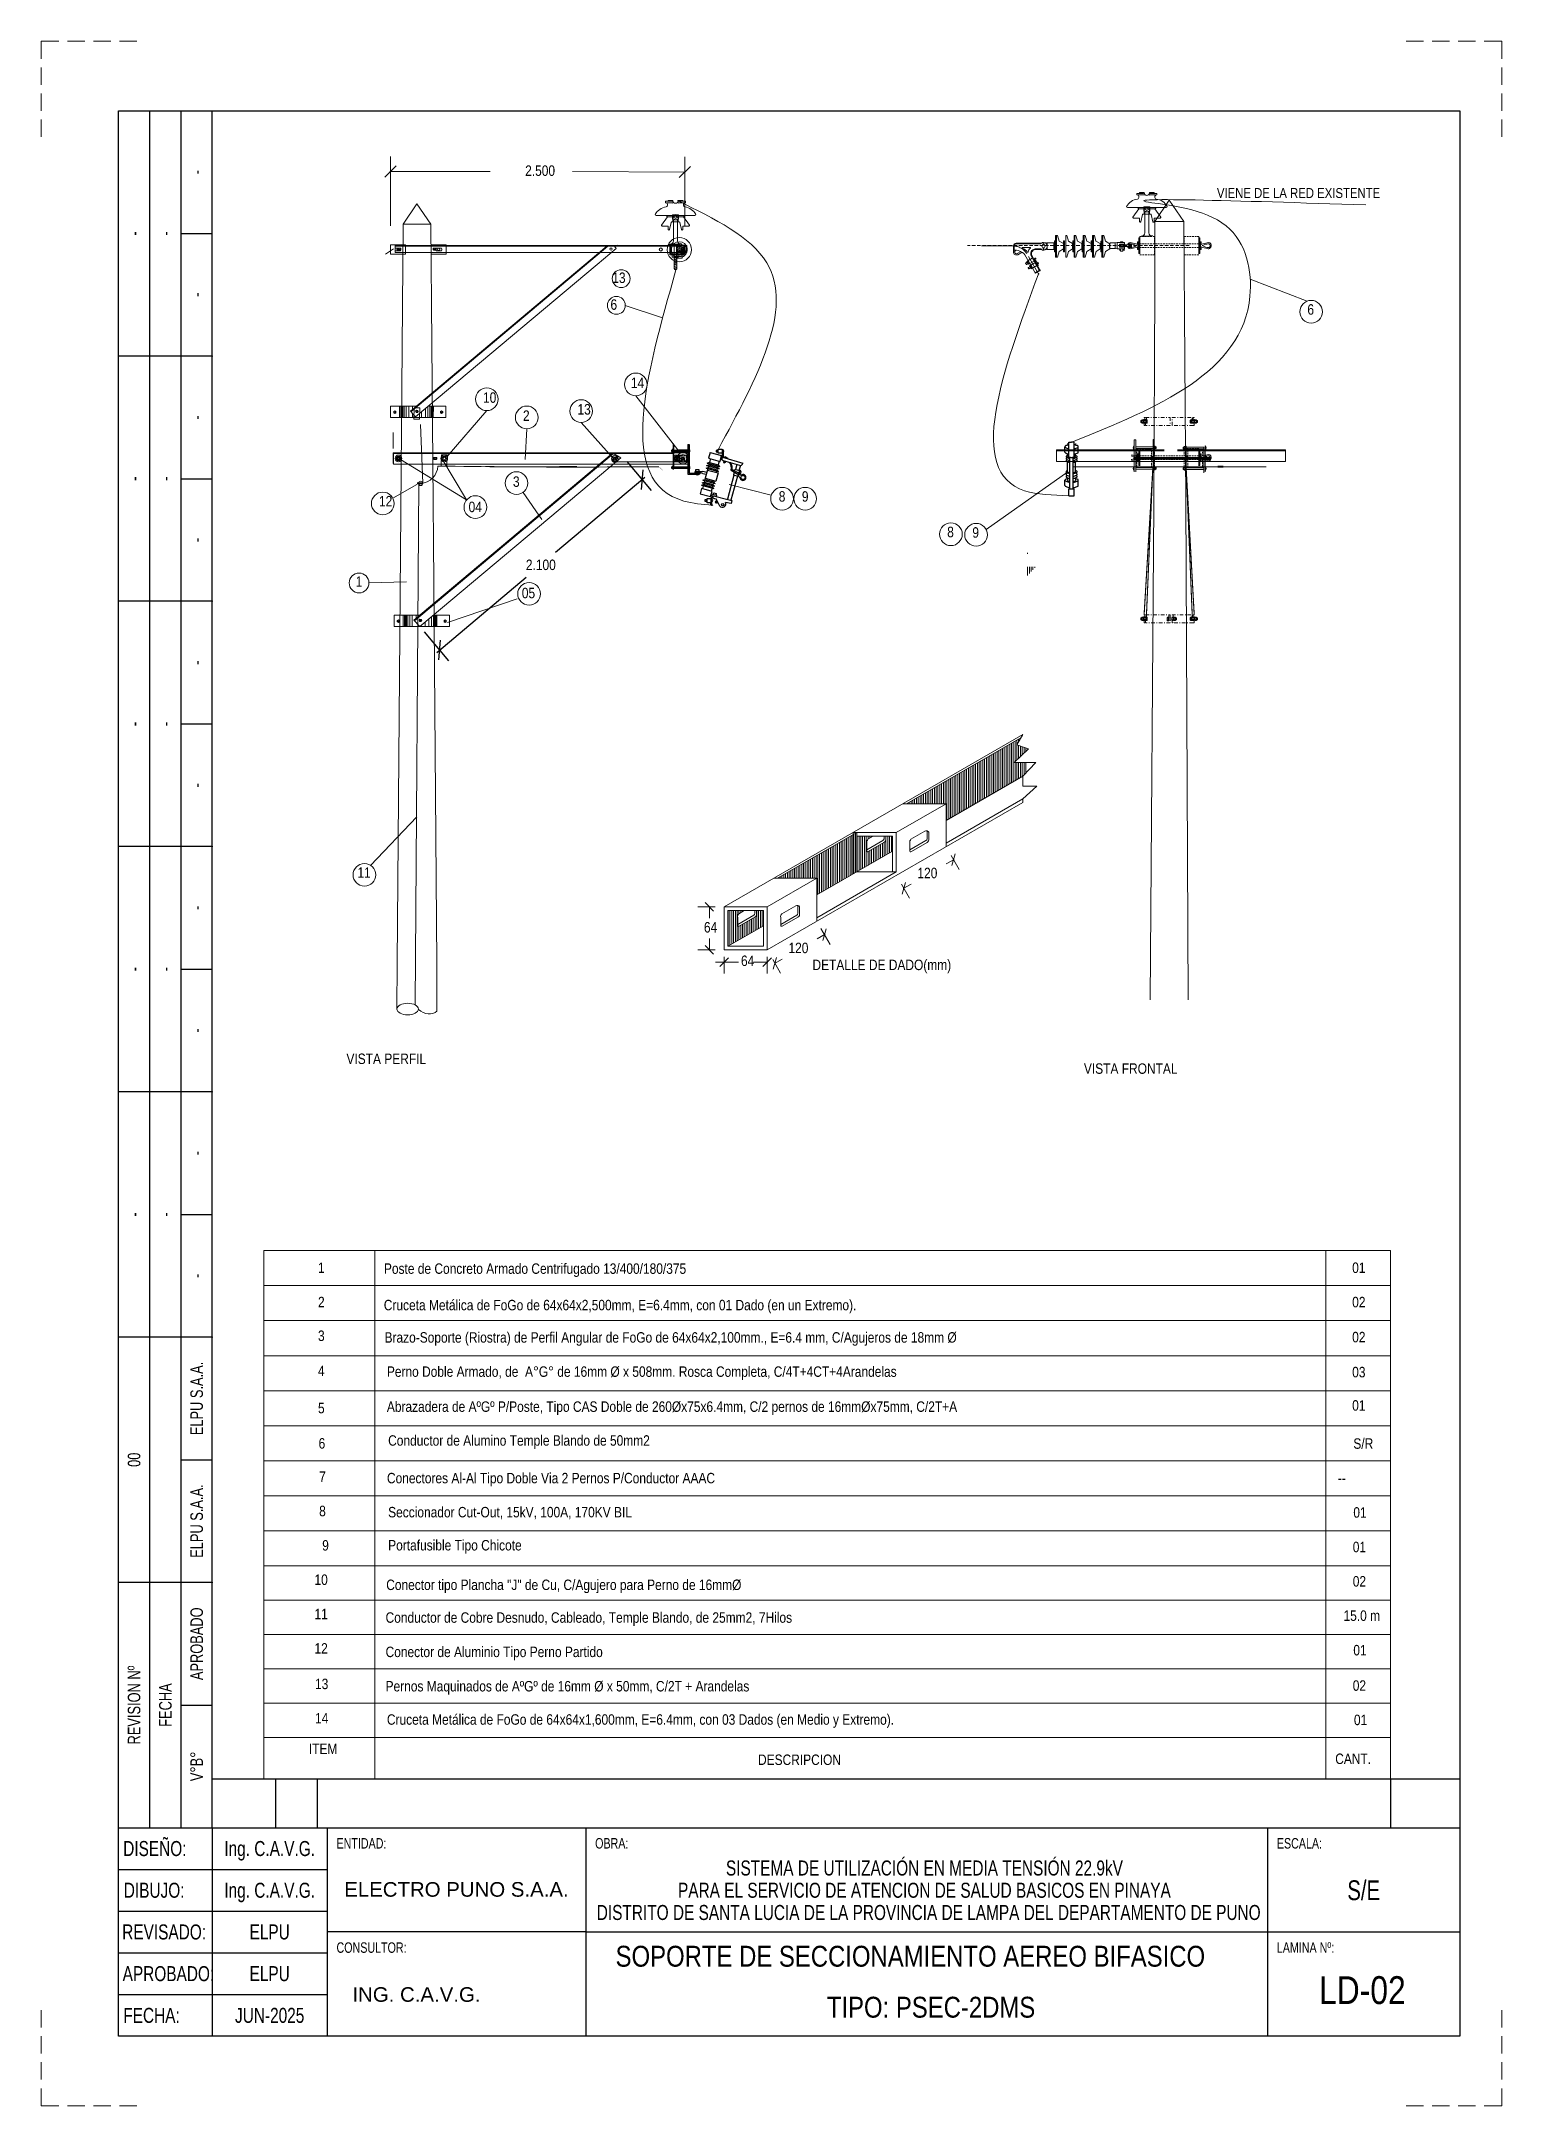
# Model space of a CAD drawing. Header units: millimetres. Extents: x 1804 to 3757, y 2643 to 7323.
# Drawn here: x 2224.2 to 2434.2, y 2939.5 to 3236.5 of the extents above; entities that cross this region are included whole.
import ezdxf
from ezdxf.enums import TextEntityAlignment as Align

# ---------------------------------------------------------------- set-up
doc = ezdxf.new("R2010")
doc.units = ezdxf.units.MM
for name, pattern in [('DASHDOTX2', [2, 1, -0.5, 0, -0.5]), ('DASHED', [0.75, 0.5, -0.25]), ('HIDDEN', [0.375, 0.25, -0.125]), ('TRAZO_Y_PUNTO', [1, 0.5, -0.25, 0, -0.25])]:
    doc.linetypes.add(name, pattern=pattern)
for name, color, linetype in [('_Cajetin Linea 1', 5, 'Continuous'), ('_Cajetin Linea 2', 2, 'Continuous'), ('_Texto 1', 7, 'Continuous'), ('_Texto 2', 7, 'Continuous'), ('_Texto 3', 4, 'Continuous'), ('_Texto 4', 7, 'Continuous'), ('_Texto 6', 7, 'Continuous'), ('CAJETIN_T-1', 104, 'Continuous'), ('TEXTO', 7, 'Continuous')]:
    doc.layers.add(name, color=color, linetype=linetype)
for name, color, linetype, lineweight in [('_Cajetin Linea 3', 5, 'Continuous', 30), ('_Cajetin Linea 4', 3, 'DASHED', 0), ('POSTE', 7, 'Continuous', 13)]:
    doc.layers.add(name, color=color, linetype=linetype, lineweight=lineweight)
doc.styles.add('Disylays_86', font='swisscl.ttf', dxfattribs={"height": 2.2})
doc.styles.add('ROMANS', font='romans.shx')
doc.styles.add('Swis721 Cn BT', font='swissc.ttf')
doc.styles.add('TEXTO1', font='arial.ttf')
doc.styles.add('texto50', font='ARIALN.TTF', dxfattribs={"height": 0.06})
doc.dimstyles.new('ELECTRICO', dxfattribs={"dimtxt": 1.4, "dimasz": 2, "dimexe": 2, "dimexo": 1, "dimgap": 1, "dimtad": 0, "dimtih": 1, "dimtoh": 1, "dimdsep": 46, "dimtxsty": 'ROMANS', "dimblk1": 'OBLIQUE', "dimblk2": 'OBLIQUE', "dimsah": 1, "dimcen": 0.09, "dimdle": 0.5, "dimclrd": 7, "dimclrt": 7, "dimadec": 0, "dimazin": 0, "dimtfac": 0.1125, "dimtofl": 0, "dimtmove": 2, "dimatfit": 2, "dimfxl": 1, "dimtolj": 1, "dimlwd": -1, "dimarcsym": 0})

msp = doc.modelspace()

# ---------------------------------------------------------------- texts
at = {"lineweight": 15, "style": 'Swis721 Cn BT'}
for s, p in [('2.500', (2293.733, 3217.148)), ('6', (2306.004, 3197.886)), ('6', (2406.218, 3197.178)), ('14', (2308.942, 3186.626)), ('10', (2287.677, 3184.507)), ('13', (2301.258, 3182.811)), ('2', (2293.423, 3181.898)), ('3', (2291.981, 3172.408)), ('12', (2272.717, 3169.599)), ('04', (2285.6, 3168.771)), ('8', (2330.202, 3170.277)), ('9', (2333.526, 3170.277)), ('8', (2354.423, 3165.165)), ('9', (2358.041, 3165.095)), ('1', (2269.368, 3158.03)), ('05', (2293.257, 3156.386)), ('11', (2269.62, 3116.166)), ('  120', (2349.188, 3116.104)), ('64', (2319.443, 3108.294)), ('  120', (2330.643, 3105.325)), ('64', (2324.771, 3103.477)), ('DETALLE DE DADO(mm)', (2335.049, 3102.887)), ('1', (2263.946, 3059.315)), ('Poste de Concreto Armado Centrifugado 13/400/180/375', (2273.427, 3059.19)), ('01', (2412.66, 3059.315)), ('2', (2263.946, 3054.375)), ('02', (2412.66, 3054.375)), ('3', (2263.946, 3049.531)), ('02', (2412.66, 3049.339)), ('4', (2263.946, 3044.495)), ('03', (2412.66, 3044.302)), ('5', (2263.946, 3039.134)), ('01', (2412.66, 3039.507)), ('6', (2264.03, 3034.05)), ('S/R', (2412.828, 3034.02)), ('7', (2264.114, 3029.256)), ('--', (2410.606, 3029.051)), ('8', (2264.114, 3024.316)), ('01', (2412.828, 3024.11)), ('9', (2264.554, 3019.376)), ('01', (2412.744, 3019.143)), ('10', (2263.442, 3014.436)), ('02', (2412.744, 3014.203)), ('11', (2263.442, 3009.495)), ('15.0 m', (2411.413, 3009.263)), ('12', (2263.442, 3004.555)), ('01', (2412.826, 3004.296)), ('13', (2263.522, 2999.446)), ('02', (2412.743, 2999.205)), ('14', (2263.522, 2994.506)), ('01', (2412.913, 2994.265)), ('ITEM', (2262.631, 2990.1)), ('  DESCRIPCION', (2326.267, 2988.534)), ('CANT.', (2410.222, 2988.673))]:
    msp.add_text(s, height=1.5, dxfattribs=at).set_placement(p)
at = {"lineweight": 15, "ltscale": 1000, "style": 'Swis721 Cn BT'}
for s, height, p in [('VIENE DE LA RED EXISTENTE', 1.4245, (2393.208, 3213.97)), ('VISTA PERFIL', 1.5, (2268.038, 3089.377)), ('VISTA FRONTAL', 1.5, (2374.083, 3087.967))]:
    msp.add_text(s, height=height, dxfattribs=at).set_placement(p)
at = {"color": 251, "lineweight": 15, "ltscale": 0.2, "true_color": 0x636466, "style": 'Swis721 Cn BT'}
msp.add_text('13', height=1.5, dxfattribs=at).set_placement((2306.264, 3201.744))
at = {"color": 0, "lineweight": 15, "style": 'Swis721 Cn BT'}
for s, p in [('Cruceta Metálica de FoGo de 64x64x2,500mm, E=6.4mm, con 01 Dado (en un Extremo).', (2273.409, 3053.944)), ('Brazo-Soporte (Riostra) de Perfil Angular de FoGo de 64x64x2,100mm., E=6.4 mm, C/Agujeros de 18mm Ø', (2273.517, 3049.291)), ('Perno Doble Armado, de  A°G° de 16mm Ø x 508mm. Rosca Completa, C/4T+4CT+4Arandelas', (2273.852, 3044.371)), ('Abrazadera de AºGº P/Poste, Tipo CAS Doble de 260Øx75x6.4mm, C/2 pernos de 16mmØx75mm, C/2T+A  ', (2273.852, 3039.335)), ('Conductor de Alumino Temple Blando de 50mm2', (2274.034, 3034.464)), ('Conectores Al-Al Tipo Doble Via 2 Pernos P/Conductor AAAC', (2273.866, 3029.052)), ('Seccionador Cut-Out, 15kV, 100A, 170KV BIL', (2274.035, 3024.152)), ('Portafusible Tipo Chicote ', (2274.039, 3019.396)), ('Conector tipo Plancha "J" de Cu, C/Agujero para Perno de 16mmØ', (2273.758, 3013.7)), ('Conductor de Cobre Desnudo, Cableado, Temple Blando, de 25mm2, 7Hilos', (2273.666, 3008.993)), ('Conector de Aluminio Tipo Perno Partido', (2273.666, 3004.053)), ('Pernos Maquinados de AºGº de 16mm Ø x 50mm, C/2T + Arandelas ', (2273.666, 2999.112)), ('Cruceta Metálica de FoGo de 64x64x1,600mm, E=6.4mm, con 03 Dados (en Medio y Extremo).', (2273.861, 2994.322))]:
    msp.add_text(s, height=1.5, dxfattribs=at).set_placement(p)
at = {"lineweight": 15, "style": 'Swis721 Cn BT'}
msp.add_text('SOPORTE DE SECCIONAMIENTO AEREO BIFASICO', height=3, dxfattribs=at).set_placement((2349.128, 2961.017), align=Align.MIDDLE)
msp.add_text('LD-02', height=4, dxfattribs=at).set_placement((2414.123, 2956.141), align=Align.MIDDLE_CENTER)
at = {"lineweight": 15, "insert": (2352.1, 2953.661), "char_height": 3, "width": 76.22, "attachment_point": 5, "style": 'Swis721 Cn BT'}
msp.add_mtext('TIPO: PSEC-2DMS', dxfattribs=at)

# ---------------------------------------------------------------- blocks, each defined once
blk = doc.blocks.new('CAJETIN ARMADO')
at = {"layer": '_Cajetin Linea 1', "ltscale": 5}
for p, q in [((1569.36, 5536.82), (1389.95, 5536.82)), ((1399.05, 5536.82), (1399.05, 5529.78)), ((1405.05, 5536.82), (1405.05, 5529.78)), ((1559.36, 5536.82), (1559.36, 5529.78))]:
    blk.add_line(p, q, dxfattribs=at)
at = {"layer": '_Cajetin Linea 1'}
for p in [(1376.45, 5529.82), (1389.95, 5529.82)]:
    blk.add_line(p, (1569.36, 5529.82), dxfattribs=at)
at = {"layer": '_Cajetin Linea 1', "color": 5}
for p, q in [((1389.95, 5529.82), (1389.95, 5499.82)), ((1406.45, 5529.82), (1406.45, 5499.82)), ((1443.64, 5529.82), (1443.64, 5499.82)), ((1541.67, 5529.82), (1541.67, 5499.82)), ((1376.45, 5523.82), (1406.45, 5523.82)), ((1376.45, 5517.82), (1406.45, 5517.82)), ((1443.64, 5514.82), (1406.45, 5514.82)), ((1443.64, 5514.82), (1569.36, 5514.82)), ((1376.45, 5511.82), (1406.45, 5511.82)), ((1376.45, 5505.82), (1406.45, 5505.82))]:
    blk.add_line(p, q, dxfattribs=at)
at = {"layer": '_Cajetin Linea 2', "color": 3}
for points in [[(1380.95, 5529.82), (1380.95, 5776.82)], [(1385.45, 5529.82), (1385.45, 5776.82)], [(1389.95, 5529.82), (1389.95, 5776.82)], [(1385.45, 5759.18), (1389.95, 5759.18)], [(1389.95, 5741.53), (1376.45, 5741.53)], [(1385.45, 5723.89), (1389.95, 5723.89)], [(1389.95, 5706.25), (1376.45, 5706.25)], [(1385.45, 5688.61), (1389.95, 5688.61)], [(1389.95, 5670.96), (1376.45, 5670.96)], [(1385.45, 5653.32), (1389.95, 5653.32)], [(1389.95, 5635.68), (1376.45, 5635.68)], [(1385.45, 5618.03), (1389.95, 5618.03)], [(1389.95, 5600.39), (1376.45, 5600.39)], [(1385.45, 5582.75), (1389.95, 5582.75)], [(1389.95, 5565.11), (1376.45, 5565.11)], [(1385.45, 5547.46), (1389.95, 5547.46)]]:
    blk.add_lwpolyline(points, dxfattribs=at)
at = {"layer": '_Cajetin Linea 2', "color": 2}
blk.add_point((1389.95, 5600.39), dxfattribs=at)
at = {"layer": '_Cajetin Linea 2', "color": 3}
blk.add_point((1380.95, 5565.11), dxfattribs=at)
at = {"layer": '_Cajetin Linea 2'}
for p in [(1385.45, 5565.11), (1389.95, 5565.11)]:
    blk.add_point(p, dxfattribs=at)
at = {"layer": '_Cajetin Linea 3', "ltscale": 0.1}
blk.add_lwpolyline([(1569.36, 5499.82), (1376.45, 5499.82), (1376.45, 5776.82), (1569.36, 5776.82)], close=True, dxfattribs=at)
at = {"layer": '_Cajetin Linea 4', "ltscale": 5}
for p, q in [((1365.36, 5786.82), (1365.36, 5771.82)), ((1365.36, 5786.82), (1380.36, 5786.82)), ((1575.36, 5786.82), (1560.36, 5786.82)), ((1575.36, 5786.82), (1575.36, 5771.82)), ((1365.36, 5489.82), (1365.36, 5504.82)), ((1575.36, 5489.82), (1575.36, 5504.82)), ((1365.36, 5489.82), (1380.36, 5489.82)), ((1575.36, 5489.82), (1560.36, 5489.82))]:
    blk.add_line(p, q, dxfattribs=at)
at = {"layer": 'CAJETIN_T-1', "color": 2}
for p in [(1389.95, 5741.53), (1389.95, 5706.25), (1389.95, 5670.96), (1389.95, 5635.68)]:
    blk.add_point(p, dxfattribs=at)
at = {"layer": '_Texto 1', "style": 'Disylays_86'}
for s, p in [('-', (1387.7, 5768)), ('-', (1378.7, 5759.18)), ('-', (1383.2, 5759.18)), ('-', (1387.7, 5750.36)), ('-', (1387.7, 5732.71)), ('-', (1378.7, 5723.89)), ('-', (1383.2, 5723.89)), ('-', (1387.7, 5715.07)), ('-', (1387.7, 5697.43)), ('-', (1378.7, 5688.61)), ('-', (1383.2, 5688.61)), ('-', (1387.7, 5679.78)), ('-', (1387.7, 5662.14)), ('-', (1378.7, 5653.32)), ('-', (1383.2, 5653.32)), ('-', (1387.7, 5644.5)), ('-', (1387.7, 5626.86)), ('-', (1378.7, 5618.03)), ('-', (1383.2, 5618.03)), ('-', (1387.7, 5609.21)), ('ELPU S.A.A.', (1387.7, 5591.57)), ('00', (1378.7, 5582.75)), ('ELPU S.A.A.', (1387.7, 5573.93)), ('APROBADO', (1387.7, 5556.28)), ('REVISION Nº', (1378.7, 5547.46)), ('FECHA', (1383.2, 5547.46)), ('V%%DB%%D', (1387.7, 5538.64))]:
    blk.add_text(s, height=1.8, rotation=90, dxfattribs=at).set_placement(p, align=Align.MIDDLE_CENTER)
for s, p in [('DISEÑO:', (1381.69, 5526.82)), ('SISTEMA DE UTILIZACIÓN EN MEDIA TENSIÓN 22.9kV ', (1492.66, 5524.02)), ('DIBUJO:', (1381.59, 5520.82)), ('PARA EL SERVICIO DE ATENCION DE SALUD BASICOS EN PINAYA ', (1492.66, 5520.82)), (' DISTRITO DE SANTA LUCIA DE LA PROVINCIA DE LAMPA DEL DEPARTAMENTO DE PUNO', (1492.66, 5517.62)), ('REVISADO:  ', (1383.64, 5514.82)), ('APROBADO:', (1383.64, 5508.82)), ('FECHA:', (1381.21, 5502.82))]:
    blk.add_text(s, height=2.16, dxfattribs=at).set_placement(p, align=Align.MIDDLE_CENTER)
at = {"layer": '_Texto 2', "style": 'Disylays_86'}
for s, p in [('ENTIDAD:', (1407.81, 5526.82)), ('OBRA:', (1445, 5526.82)), ('ESCALA:', (1543.03, 5526.82)), ('CONSULTOR:', (1407.81, 5511.82)), ('LAMINA Nº:', (1543.03, 5511.82))]:
    blk.add_text(s, height=1.5, dxfattribs=at).set_placement(p)
at = {"layer": '_Texto 3', "style": 'Disylays_86'}
for s, p in [('Ing. C.A.V.G.', (1398.2, 5526.82)), ('Ing. C.A.V.G.', (1398.2, 5520.82)), ('ELPU', (1398.2, 5514.82)), ('ELPU', (1398.2, 5508.82)), ('JUN-2025', (1398.2, 5502.82))]:
    blk.add_text(s, height=2.16, dxfattribs=at).set_placement(p, align=Align.MIDDLE_CENTER)
at = {"layer": '_Texto 4', "ltscale": 2, "style": 'TEXTO1'}
for s, p in [('ELECTRO PUNO S.A.A.', (1408.92, 5519.89)), ('ING. C.A.V.G.', (1410.1, 5504.77))]:
    blk.add_text(s, height=2.1, dxfattribs=at).set_placement(p)
at = {"layer": '_Texto 6', "style": 'Disylays_86'}
blk.add_text('S/E', height=2.851, dxfattribs=at).set_placement((1555.52, 5520.82), align=Align.MIDDLE_CENTER)
blk = doc.blocks.new('_Oblique')
at = {"color": 0, "lineweight": -2}
blk.add_line((-0.5, -0.5), (0.5, 0.5), dxfattribs=at)
blk = doc.blocks.new('*D263')
at = {"layer": 'Defpoints', "color": 0, "transparency": 16777216}
for p in [(2307.74, 3176.8), (2310.57, 3173.43), (2278.57, 3152.3)]:
    blk.add_point(p, dxfattribs=at)
at = {"layer": 'TEXTO', "color": 0, "lineweight": -2, "transparency": 16777216}
for p, q in [((2308.38, 3176.04), (2311.85, 3171.9)), ((2279.22, 3151.53), (2282.69, 3147.39))]:
    blk.add_line(p, q, dxfattribs=at)
at = {"layer": 'TEXTO', "color": 5, "transparency": 16777216}
for p, q in [((2310.95, 3173.75), (2298.09, 3162.94)), ((2281.02, 3148.6), (2293.89, 3159.41))]:
    blk.add_line(p, q, dxfattribs=at)
at = {"layer": 'TEXTO', "color": 5, "transparency": 16777216, "xscale": 2, "yscale": 2, "zscale": 2}
for p, rotation in [((2310.57, 3173.43), 40.04126561508885), ((2281.41, 3148.93), 220.0412656150889)]:
    blk.add_blockref('_Oblique', p, dxfattribs=dict(at, rotation=rotation))
at = {"layer": 'TEXTO', "color": 7, "lineweight": 15, "transparency": 16777216, "insert": (2295.99, 3161.18), "char_height": 0.06, "width": 3.5021, "attachment_point": 5, "style": 'texto50'}
blk.add_mtext('\\A1;{\\H25x;2.100}', dxfattribs=at)
blk = doc.blocks.new('CTOU1-L')
for p, q in [((-50, 121), (-50, 161)), ((-20, 138), (-20, 195)), ((-20, 195), (0, 195)), ((20, 195), (0, 195)), ((20, 138), (20, 195)), ((50, 121), (50, 161)), ((-30, 90), (-30, 109)), ((-30, -27), (-30, 48)), ((-20, 85), (-20, 138)), ((-20, 138), (20, 138)), ((-13, -154), (-13, 82)), ((12, -154), (12, 82)), ((20, 85), (20, 138)), ((30, 89), (30, 109)), ((30, -27), (30, 48)), ((-50, -130), (-50, -90)), ((-30, -72), (-30, -93)), ((-20, -207), (-20, -154)), ((-20, -154), (20, -154)), ((20, -207), (20, -154)), ((30, -72), (30, -93)), ((50, -130), (50, -90)), ((-20, -207), (20, -207))]:
    blk.add_line(p, q)
for points in [[(-20, 175, 0.000801), (-20, 175, 0.043127), (-35, 172, 0.08552), (-48, 166, 0.236739), (-50, 161, 0.236739), (-48, 156, 0.08552), (-35, 150, 0.043127), (-20, 147, 0.000801), (-20, 147, 0.031837)], [(50, 161, 0.236739), (48, 166, 0.08552), (35, 172, 0.043127), (21, 175, 0.000801), (20, 175, 0.031837)], [(20, 147, 0.000801), (21, 147, 0.043127), (35, 150, 0.08552), (48, 156, 0.236739), (50, 161, 0.236739)], [(-50, 121, 0.236739), (-48, 116, 0.08552), (-35, 110, 0.043127), (-20, 107, 0.000801), (-20, 107, 0.031837)], [(-30, 96, 0.083189), (-40, 91, 0.236739), (-42, 87, 0.236739), (-40, 83, 0.08552), (-30, 78, 0.043127), (-17, 75, 0.007843), (-13, 75, 0.031837)], [(-34, 79, 0.051187), (-40, 76, 0.236739), (-42, 72, 0.236739), (-40, 68, 0.08552), (-30, 63, 0.043127), (-17, 60, 0.007843), (-13, 60, 0.031837)], [(-34, 64, 0.051187), (-40, 61, 0.236739), (-42, 57, 0.236739), (-40, 53, 0.08552), (-30, 48, 0.043127), (-17, 45, 0.007843), (-13, 45, 0.031837)], [(-30, 90, 0.116456), (-30, 89, 0.258622), (-29, 87, 0.076455), (-21, 84, 0.034679), (-13, 82, 0.026706)], [(-20, 84, 0.033608), (-18, 83, 0.043127), (-10, 82, 0.031837), (0, 81, 0.031837), (10, 82, 0.043127), (18, 83, 0.033608), (20, 84, 0.236739)], [(12, 82, 0.000674), (12, 82, 0.036632), (21, 84, 0.076455), (29, 87, 0.258622), (30, 89, 0.258622)], [(12, 74, 0.009693), (17, 75, 0.043127), (30, 78, 0.08552), (40, 83, 0.236739), (42, 87, 0.236739)], [(12, 59, 0.009693), (17, 60, 0.043127), (30, 63, 0.08552), (40, 68, 0.236739), (42, 72, 0.236739)], [(12, 44, 0.009693), (17, 45, 0.043127), (30, 48, 0.08552), (40, 53, 0.236739), (42, 57, 0.236739)], [(20, 107, 0.000801), (21, 107, 0.043127), (35, 110, 0.08552), (48, 116, 0.236739), (50, 121, 0.236739)], [(42, 87, 0.236739), (40, 91, 0.083189), (30, 96, 0.033669)], [(42, 72, 0.236739), (40, 76, 0.051187), (34, 79, 0.043127)], [(42, 57, 0.236739), (40, 61, 0.051187), (34, 64, 0.043127)], [(-30, -78, 0.015746), (-35, -79, 0.08552), (-48, -85, 0.236739), (-50, -90, 0.236739), (-48, -95, 0.08552), (-35, -101, 0.043127), (-20, -104, 0.01169), (-13, -105, 0.031837)], [(-50, -130, 0.236739), (-48, -135, 0.08552), (-35, -141, 0.043127), (-20, -144, 0.01169), (-13, -145, 0.031837)], [(-30, -18, 0.083189), (-40, -23, 0.236739), (-42, -27, 0.236739), (-40, -31, 0.08552), (-30, -36, 0.043127), (-17, -39, 0.007843), (-13, -39, 0.031837)], [(-27, -37, 0.01006), (-30, -38, 0.08552), (-40, -43, 0.236739), (-42, -47, 0.236739), (-40, -51, 0.08552), (-30, -56, 0.043127), (-17, -59, 0.007843), (-13, -59, 0.031837)], [(-33, -55, 0.060229), (-40, -59, 0.236739), (-42, -63, 0.236739), (-40, -67, 0.08552), (-30, -72, 0.043127), (-17, -75, 0.007843), (-13, -75, 0.031837)], [(-29, -27, 0.302182), (-30, -28, 0.302182), (-29, -29, 0.056318), (-21, -32, 0.02331), (-13, -33, 0.017953)], [(-29, -93, 0.302182), (-30, -94, 0.302182), (-29, -95, 0.056318), (-21, -98, 0.02331), (-13, -99, 0.017953)], [(12, -40, 0.009693), (17, -39, 0.043127), (30, -36, 0.08552), (40, -31, 0.236739), (42, -27, 0.236739)], [(12, -33, 0.000563), (13, -33, 0.025038), (21, -32, 0.056318), (29, -29, 0.302182), (30, -28, 0.302182)], [(12, -60, 0.009693), (17, -59, 0.043127), (30, -56, 0.08552), (40, -51, 0.236739), (42, -47, 0.236739)], [(12, -76, 0.009693), (17, -75, 0.043127), (30, -72, 0.08552), (40, -67, 0.236739), (42, -63, 0.236739)], [(12, -105, 0.013242), (21, -104, 0.043127), (35, -101, 0.08552), (48, -95, 0.236739), (50, -90, 0.236739)], [(12, -99, 0.000563), (13, -99, 0.025038), (21, -98, 0.056318), (29, -95, 0.302182), (30, -94, 0.302182)], [(12, -145, 0.013242), (21, -144, 0.043127), (35, -141, 0.08552), (48, -135, 0.236739), (50, -130, 0.236739)], [(42, -47, 0.236739), (40, -43, 0.08552), (30, -38, 0.01006), (27, -37, 0.031837)], [(42, -27, 0.236739), (40, -23, 0.083189), (30, -18, 0.043127)], [(50, -90, 0.236739), (48, -85, 0.08552), (35, -79, 0.015746), (30, -78, 0.000801)], [(42, -63, 0.236739), (40, -59, 0.060229), (33, -55, 0.043127)]]:
    blk.add_lwpolyline(points, format="xyb")
blk = doc.blocks.new('CTOU1-1L')
at = {"xscale": 0.9987515605493136, "yscale": 0.9987515605493136, "zscale": 0.9987515605493136}
blk.add_blockref('CTOU1-L', (0, -4), dxfattribs=at)
blk = doc.blocks.new('CTOU1-E')
for p, q in [((-68, 63), (-68, 54)), ((-63, 67), (-63, 52)), ((-55, 67), (-63, 67)), ((-68, -53), (-68, -62)), ((-62, -50), (-62, -65)), ((-55, -50), (-62, -50)), ((95, -93), (135, -93)), ((150, -98), (173, -104))]:
    blk.add_line(p, q)
for points in [[(-68, 63), (-55, 63)], [(-68, 54), (-55, 54)], [(-63, 52), (-55, 52)], [(-51, 63), (46, 63)], [(-51, 54), (46, 54)], [(46, 102), (46, -102), (127, -102)], [(46, 102), (55, 102), (55, -96), (127, -96)], [(199, 47), (189, 7)], [(189, 7), (269, -15)], [(202, 4), (195, -22)], [(199, 47), (279, 26)], [(256, 60), (240, 60), (240, 51), (256, 51)], [(256, 64), (251, 64), (251, 48), (256, 48)], [(283, 70), (284, 42), (256, 42), (256, 70), (283, 70)], [(269, -15), (279, 26)], [(273, 1), (281, -1)], [(276, 11), (281, 9)], [(285, 15), (285, 65), (289, 65), (289, 17), (321, 8), (320, 4)], [(285, 15), (426, -26)], [(-68, -53), (-55, -53)], [(-68, -62), (-55, -62)], [(-62, -65), (-55, -65)], [(-51, -53), (46, -53)], [(-51, -62), (46, -62)], [(95, -93), (95, -85), (137, -85), (150, -83), (177, -89)], [(101, -85), (101, -72), (122, -72), (122, -85)], [(102, -93), (102, -96)], [(122, -93), (122, -96)], [(127, -96), (127, -102)], [(150, -98), (135, -93)], [(149, -145), (163, -141)], [(183, -64), (163, -141)], [(163, -141), (224, -157)], [(165, -131), (239, -151)], [(171, -61), (186, -56)], [(171, -61), (257, -84)], [(175, -43), (190, -38)], [(175, -43), (262, -67)], [(180, -26), (195, -21)], [(180, -26), (266, -49)], [(181, -75), (254, -94)], [(188, -47), (185, -56)], [(185, -56), (246, -73)], [(193, -29), (190, -39)], [(190, -39), (251, -55)], [(195, -22), (255, -38)], [(254, -94), (239, -151)], [(244, -81), (241, -91)], [(249, -63), (246, -73)], [(257, -84), (246, -73)], [(253, -46), (251, -55)], [(261, -66), (251, -56)], [(262, -13), (255, -38)], [(266, -49), (255, -38)], [(289, -9), (402, -42)], [(291, -10), (290, -16), (305, -20), (307, -15)], [(295, -11), (291, -23), (300, -25), (304, -14)], [(364, -109), (319, -276)], [(388, -116), (343, -283)], [(344, -76), (391, -102)], [(351, -70), (395, -94)], [(365, -88), (360, -108)], [(360, -108), (391, -116)], [(370, -69), (368, -79)], [(370, -69), (402, -78)], [(383, -36), (374, -70)], [(395, -104), (391, -116)], [(402, -78), (397, -95)], [(408, -43), (398, -77)], [(406, -77), (400, -72)], [(140, -180), (154, -175)], [(140, -180), (225, -203)], [(144, -162), (158, -158)], [(144, -162), (230, -186)], [(152, -183), (146, -203)], [(149, -145), (235, -168)], [(156, -166), (154, -175)], [(154, -175), (215, -192)], [(161, -148), (158, -158)], [(158, -158), (219, -175)], [(179, -281), (163, -281), (163, -290), (179, -290)], [(179, -278), (174, -278), (174, -294), (179, -294)], [(204, -300), (179, -300), (179, -271), (206, -271)], [(207, -265), (203, -311)], [(205, -248), (349, -284), (344, -306), (306, -299)], [(206, -271), (206, -274)], [(213, -200), (207, -221)], [(207, -240), (245, -249)], [(212, -265), (208, -310)], [(217, -182), (215, -192)], [(225, -203), (215, -192)], [(216, -263), (225, -272), (231, -272), (242, -273)], [(222, -165), (219, -175)], [(230, -186), (219, -175)], [(219, -259), (222, -252)], [(223, -243), (226, -233), (242, -237), (239, -247)], [(227, -147), (224, -157)], [(233, -168), (224, -157)], [(239, -151), (239, -151)], [(244, -249), (242, -257)], [(266, -323), (242, -273)], [(244, -286), (247, -284)], [(212, -293), (209, -293)], [(214, -313), (216, -317)], [(243, -289), (235, -297), (241, -304), (250, -295)], [(241, -287), (237, -291), (248, -302), (252, -298)], [(243, -290), (244, -286)], [(250, -296), (252, -295)]]:
    blk.add_lwpolyline(points)
for points in [[(-55, 104), (-55, -67), (-51, -67), (-51, 105)], [(175, -211), (140, -202), (130, -238), (202, -257), (213, -223)]]:
    blk.add_lwpolyline(points, close=True)
for centre, radius in [((426, -126), 14.4), ((286, -314), 8.33)]:
    blk.add_circle(centre, radius)
for centre, radius, start, end in [((45, 58), 14.7, 314.7281, 45.2719), ((295, 4), 14.6, 134.9318, 244.7524), ((285, 57), 9.17, 295.3481, 64.6519), ((304, 1), 14.9, 34.33, 113.7202), ((45, -58), 14.7, 314.7281, 45.2719), ((111, -85), 22.8, 230.8526, 309.1474), ((299, -58), 48.3, 338.5171, 51.0238), ((299, -58), 53.3, 337.8311, 40.4785), ((346, -72), 4.15, 89.0155, 238.7756), ((399, -89), 14.8, 230.5184, 61.3321), ((257, -345), 265, 56.0459, 59.877), ((399, -89), 6.33, 230.5184, 61.3321), ((413, -62), 45.9, 247.2843, 275.8875), ((407, -24), 18.8, 252.529, 352.1214), ((426, -126), 20.7, 177.8203, 112.6462), ((215, -266), 7.65, 58.8691, 171.0669), ((215, -266), 2.65, 58.8691, 171.0669), ((208, -285), 9.17, 295.3481, 64.6519), ((212, -309), 9.31, 191.2395, 294.0026), ((212, -309), 4.31, 199.3493, 294.0026), ((487, -42), 348, 224.7831, 227.3845), ((284, -308), 23.9, 218.8947, 24.4592)]:
    blk.add_arc(centre, radius, start, end)

# ---------------------------------------------------------------- dimensions: what is measured, and where the dimension line sits
at = {"layer": 'TEXTO', "color": 5, "lineweight": 15}
dim = msp.add_aligned_dim(p1=(2278.574, 3152.296), p2=(2307.735, 3176.802), distance=-4.402, text='{\\H25x;2.100}', dimstyle='ELECTRICO', override={"dimtxsty": 'texto50', "dimclrd": 5}, dxfattribs=at)
dim.commit()
dim.dimension.update_dxf_attribs({"geometry": '*D263', "text_midpoint": (2295.987, 3161.179)})

# ---------------------------------------------------------------- linework, layer by layer
at = {"color": 5, "lineweight": 15}
for p, q in [((2274.389, 3209.95), (2274.389, 3219.945)), ((2316.705, 3209.867), (2316.705, 3219.863)), ((2316.705, 3209.867), (2316.705, 3219.863)), ((2275.199, 3218.595), (2273.579, 3216.975)), ((2275.199, 3218.595), (2273.579, 3216.975)), ((2274.281, 3217.785), (2288.681, 3217.785)), ((2316.705, 3217.703), (2300.562, 3217.785)), ((2315.895, 3216.893), (2317.515, 3218.513)), ((2315.895, 3216.893), (2317.515, 3218.513)), ((2398.007, 3202.306), (2406.198, 3199.133)), ((2313.507, 3196.734), (2308.139, 3198.481)), ((2315.689, 3177.747), (2309.63, 3185.519)), ((2282.502, 3176.773), (2288.217, 3183.379)), ((2306.634, 3176.238), (2301.798, 3181.683)), ((2293.717, 3176.331), (2293.963, 3180.77)), ((2275.8, 3176.32), (2285.313, 3170.527)), ((2285.313, 3170.527), (2281.766, 3176.498)), ((2278.166, 3172.761), (2274.699, 3170.778)), ((2323.049, 3172.752), (2329.131, 3171.213)), ((2371.783, 3174.563), (2360.022, 3166.274)), ((2296.138, 3167.732), (2293.429, 3171.618)), ((2282.574, 3152.883), (2292.592, 3156.304)), ((2278.153, 3124.922), (2271.512, 3117.953))]:
    msp.add_line(p, q, dxfattribs=at)
at = {"color": 251, "lineweight": 15, "ltscale": 0.2, "true_color": 0x636466}
for p, q in [((2314.96, 3213.602), (2314.344, 3213.602)), ((2315.756, 3213.602), (2316.372, 3213.602)), ((2382.641, 3214.627), (2381.758, 3214.627)), ((2382.745, 3214.415), (2381.913, 3214.415)), ((2382.743, 3214.743), (2382.127, 3214.743)), ((2382.79, 3214.37), (2382.745, 3214.415)), ((2383.491, 3214.37), (2383.537, 3214.415)), ((2383.537, 3214.415), (2384.369, 3214.415)), ((2383.539, 3214.743), (2384.155, 3214.743)), ((2383.641, 3214.627), (2384.524, 3214.627)), ((2312.573, 3211.441), (2314.066, 3211.441)), ((2314.2, 3211.272), (2313.35, 3210.075)), ((2314.858, 3213.486), (2313.975, 3213.486)), ((2314.066, 3211.441), (2315.358, 3211.441)), ((2314.962, 3213.274), (2314.13, 3213.274)), ((2314.2, 3211.272), (2315.358, 3211.272)), ((2315.358, 3211.552), (2314.936, 3211.552)), ((2314.936, 3211.552), (2314.936, 3210.915)), ((2314.936, 3211.52), (2314.992, 3211.552)), ((2314.936, 3211.27), (2315.424, 3211.552)), ((2314.936, 3211.021), (2315.78, 3211.508)), ((2315.008, 3213.229), (2314.962, 3213.274)), ((2314.962, 3211.552), (2314.962, 3210.514)), ((2314.962, 3211.552), (2314.962, 3210.514)), ((2315.014, 3210.816), (2315.78, 3211.259)), ((2315.061, 3210.81), (2315.358, 3210.81)), ((2315.066, 3210.81), (2315.066, 3207.794)), ((2315.358, 3211.552), (2315.78, 3211.552)), ((2316.651, 3211.441), (2315.358, 3211.441)), ((2316.517, 3211.272), (2315.358, 3211.272)), ((2315.656, 3210.81), (2315.358, 3210.81)), ((2315.434, 3210.81), (2315.78, 3211.009)), ((2315.65, 3210.81), (2315.65, 3207.794)), ((2315.709, 3213.229), (2315.755, 3213.274)), ((2315.754, 3211.552), (2315.754, 3210.514)), ((2315.755, 3213.274), (2316.586, 3213.274)), ((2315.78, 3211.552), (2315.78, 3210.915)), ((2315.859, 3213.486), (2316.742, 3213.486)), ((2316.517, 3211.272), (2317.366, 3210.075)), ((2318.144, 3211.441), (2316.651, 3211.441)), ((2380.355, 3212.582), (2381.848, 3212.582)), ((2381.982, 3212.413), (2381.133, 3211.216)), ((2381.289, 3211.049), (2382.073, 3211.049)), ((2381.848, 3212.582), (2383.141, 3212.582)), ((2381.982, 3212.413), (2383.141, 3212.413)), ((2382.073, 3211.049), (2382.073, 3210.583)), ((2382.282, 3210.556), (2382.504, 3211.586)), ((2382.595, 3211.658), (2383.145, 3211.658)), ((2383.141, 3212.693), (2382.719, 3212.693)), ((2382.719, 3212.693), (2382.719, 3212.056)), ((2382.719, 3212.661), (2382.775, 3212.693)), ((2382.719, 3212.411), (2383.207, 3212.693)), ((2382.719, 3212.162), (2383.563, 3212.649)), ((2382.745, 3212.693), (2382.745, 3211.655)), ((2382.745, 3212.693), (2382.745, 3211.655)), ((2382.796, 3211.957), (2383.563, 3212.4)), ((2382.843, 3211.951), (2383.141, 3211.951)), ((2382.849, 3211.951), (2382.849, 3208.935)), ((2383.687, 3211.658), (2383.137, 3211.658)), ((2383.141, 3212.693), (2383.563, 3212.693)), ((2384.434, 3212.582), (2383.141, 3212.582)), ((2384.299, 3212.413), (2383.141, 3212.413)), ((2383.438, 3211.951), (2383.141, 3211.951)), ((2383.217, 3211.951), (2383.563, 3212.15)), ((2383.433, 3211.951), (2383.433, 3208.935)), ((2383.537, 3212.693), (2383.537, 3211.655)), ((2383.563, 3212.693), (2383.563, 3212.056)), ((2383.999, 3210.556), (2383.778, 3211.586)), ((2384.993, 3211.049), (2384.209, 3211.049)), ((2384.209, 3211.049), (2384.209, 3210.583)), ((2384.299, 3212.413), (2385.149, 3211.216)), ((2385.926, 3212.582), (2384.434, 3212.582)), ((2313.506, 3209.908), (2314.29, 3209.908)), ((2314.29, 3209.908), (2314.29, 3209.442)), ((2314.5, 3209.415), (2314.721, 3210.445)), ((2314.812, 3210.517), (2315.362, 3210.517)), ((2315.905, 3210.517), (2315.354, 3210.517)), ((2316.217, 3209.415), (2315.995, 3210.445)), ((2317.21, 3209.908), (2316.426, 3209.908)), ((2316.426, 3209.908), (2316.426, 3209.442)), ((2382.414, 3208.451), (2382.312, 3208.451)), ((2382.414, 3208.451), (2383.141, 3208.451)), ((2383.868, 3208.451), (2383.141, 3208.451)), ((2383.868, 3208.57), (2383.97, 3208.57)), ((2274.794, 3206.673), (2273.672, 3205.895)), ((2276.549, 3207.25), (2274.389, 3207.25)), ((2274.389, 3207.25), (2274.389, 3205.867)), ((2274.389, 3205.867), (2274.389, 3207.25)), ((2274.389, 3205.867), (2276.549, 3205.867)), ((2275.037, 3206.656), (2275.037, 3206.461)), ((2275.055, 3207.108), (2316.989, 3207.108)), ((2275.055, 3206.144), (2275.055, 3207.108)), ((2275.055, 3207.012), (2315.483, 3207.012)), ((2316.989, 3206.144), (2275.055, 3206.144)), ((2275.748, 3206.764), (2275.145, 3206.764)), ((2275.145, 3206.353), (2275.748, 3206.353)), ((2275.394, 3206.559), (2275.394, 3206.694)), ((2275.469, 3206.77), (2275.771, 3206.77)), ((2275.771, 3206.483), (2275.469, 3206.483)), ((2280.592, 3207.108), (2275.568, 3207.108)), ((2275.568, 3206.144), (2280.592, 3206.144)), ((2275.846, 3206.694), (2275.846, 3206.559)), ((2275.856, 3206.461), (2275.856, 3206.656)), ((2276.549, 3205.867), (2276.549, 3207.25)), ((2277.229, 3183.288), (2305.482, 3207.042)), ((2280.237, 3205.867), (2280.237, 3207.25)), ((2280.237, 3207.25), (2282.397, 3207.25)), ((2282.397, 3205.867), (2280.237, 3205.867)), ((2280.491, 3206.559), (2280.491, 3206.694)), ((2280.567, 3206.77), (2280.868, 3206.77)), ((2280.868, 3206.483), (2280.567, 3206.483)), ((2280.931, 3206.461), (2280.931, 3206.656)), ((2280.943, 3206.694), (2280.943, 3206.559)), ((2281.039, 3206.764), (2281.641, 3206.764)), ((2281.641, 3206.353), (2281.039, 3206.353)), ((2281.749, 3206.656), (2281.749, 3206.461)), ((2282.397, 3207.25), (2282.397, 3205.867)), ((2304.11, 3204.413), (2306.822, 3206.693)), ((2306.822, 3206.693), (2306.585, 3207.042)), ((2306.999, 3207.221), (2306.999, 3207.221)), ((2316.197, 3207.167), (2314.52, 3207.167)), ((2314.631, 3207.31), (2314.529, 3207.31)), ((2314.545, 3207.167), (2316.705, 3207.167)), ((2314.545, 3205.785), (2314.545, 3207.167)), ((2316.705, 3205.785), (2314.545, 3205.785)), ((2314.631, 3207.31), (2315.358, 3207.31)), ((2314.683, 3207.029), (2316.566, 3207.029)), ((2314.683, 3207.029), (2314.683, 3205.923)), ((2314.683, 3205.923), (2316.566, 3205.923)), ((2314.883, 3205.723), (2314.94, 3205.785)), ((2314.883, 3205.723), (2314.883, 3205.492)), ((2314.883, 3205.492), (2314.94, 3205.43)), ((2314.94, 3205.785), (2315.057, 3205.785)), ((2314.94, 3205.43), (2315.057, 3205.43)), ((2315.115, 3205.723), (2315.057, 3205.785)), ((2315.115, 3205.492), (2315.057, 3205.43)), ((2315.115, 3205.723), (2315.172, 3205.785)), ((2315.115, 3205.723), (2315.115, 3205.492)), ((2315.115, 3205.723), (2315.115, 3205.492)), ((2315.115, 3205.492), (2315.172, 3205.43)), ((2315.144, 3205.461), (2315.151, 3203.761)), ((2315.144, 3205.282), (2315.401, 3205.43)), ((2315.145, 3205.033), (2315.559, 3205.272)), ((2315.146, 3205.785), (2315.146, 3207.167)), ((2315.146, 3204.784), (2315.56, 3205.023)), ((2315.147, 3204.535), (2315.561, 3204.774)), ((2315.172, 3205.43), (2315.351, 3205.43)), ((2316.174, 3205.527), (2315.351, 3205.527)), ((2315.53, 3205.43), (2315.351, 3205.43)), ((2316.085, 3207.31), (2315.358, 3207.31)), ((2316.989, 3207.108), (2315.466, 3207.108)), ((2315.476, 3206.497), (2315.476, 3205.327)), ((2315.689, 3206.476), (2315.476, 3206.476)), ((2315.476, 3205.327), (2316.328, 3205.327)), ((2315.483, 3206.144), (2315.483, 3207.108)), ((2316.989, 3206.144), (2315.483, 3206.144)), ((2315.587, 3205.723), (2315.53, 3205.785)), ((2315.587, 3205.492), (2315.53, 3205.43)), ((2315.556, 3205.785), (2315.556, 3207.167)), ((2315.558, 3205.461), (2315.566, 3203.761)), ((2315.579, 3207.012), (2316.893, 3207.012)), ((2315.579, 3207.012), (2315.579, 3206.241)), ((2315.579, 3206.241), (2316.893, 3206.241)), ((2315.587, 3205.723), (2315.644, 3205.785)), ((2315.587, 3205.723), (2315.587, 3205.492)), ((2315.587, 3205.723), (2315.587, 3205.492)), ((2315.587, 3205.492), (2315.644, 3205.43)), ((2315.762, 3205.785), (2315.644, 3205.785)), ((2315.762, 3205.43), (2315.644, 3205.43)), ((2315.689, 3205.944), (2315.689, 3206.476)), ((2316.136, 3205.944), (2315.689, 3205.944)), ((2315.819, 3205.723), (2315.762, 3205.785)), ((2315.819, 3205.492), (2315.762, 3205.43)), ((2315.819, 3205.723), (2315.819, 3205.492)), ((2315.902, 3206.144), (2315.902, 3207.108)), ((2316.085, 3207.429), (2316.187, 3207.429)), ((2316.328, 3206.476), (2316.136, 3206.476)), ((2316.136, 3206.476), (2316.136, 3205.944)), ((2316.174, 3205.666), (2316.174, 3205.527)), ((2316.188, 3206.144), (2316.188, 3207.108)), ((2316.229, 3206.637), (2316.229, 3206.079)), ((2316.33, 3206.626), (2316.229, 3206.626)), ((2316.229, 3206.079), (2316.635, 3206.079)), ((2316.332, 3206.144), (2316.25, 3206.144)), ((2316.328, 3205.327), (2316.328, 3206.476)), ((2316.33, 3206.373), (2316.33, 3206.626)), ((2316.544, 3206.373), (2316.33, 3206.373)), ((2316.544, 3206.626), (2316.544, 3206.373)), ((2316.635, 3206.626), (2316.544, 3206.626)), ((2316.566, 3207.029), (2316.566, 3205.923)), ((2316.635, 3206.079), (2316.635, 3206.626)), ((2316.705, 3207.167), (2316.705, 3205.785)), ((2316.705, 3207.167), (2316.705, 3205.785)), ((2316.893, 3207.012), (2316.893, 3206.241)), ((2316.989, 3207.108), (2316.989, 3206.144)), ((2316.989, 3207.108), (2316.989, 3206.144)), ((2359.372, 3207.091), (2363.95, 3207.091)), ((2304.11, 3204.413), (2277.99, 3182.466)), ((2315.149, 3204.286), (2315.562, 3204.525)), ((2315.15, 3204.038), (2315.564, 3204.277)), ((2315.151, 3203.789), (2315.565, 3204.028)), ((2315.151, 3203.761), (2315.2, 3203.698)), ((2315.2, 3203.698), (2315.358, 3203.698)), ((2315.517, 3203.698), (2315.358, 3203.698)), ((2315.426, 3203.698), (2315.566, 3203.779)), ((2315.566, 3203.761), (2315.517, 3203.698)), ((2277.99, 3182.466), (2277.229, 3183.288)), ((2276.675, 3158.757), (2271.278, 3158.617))]:
    msp.add_line(p, q, dxfattribs=at)
at = {"color": 251, "lineweight": 15, "true_color": 0x636466}
for p, q in [((2384.276, 3201.062), (2384.276, 3210.601)), ((2384.276, 3210.601), (2388.434, 3210.601)), ((2388.434, 3210.601), (2388.726, 3170.696)), ((2276.213, 3210.204), (2275.354, 3103.905)), ((2381.798, 3207.654), (2382.009, 3207.654)), ((2381.798, 3207.293), (2381.798, 3207.654)), ((2381.903, 3207.654), (2381.903, 3206.564)), ((2382.009, 3207.653), (2382.008, 3206.564)), ((2390.958, 3207.654), (2390.748, 3207.654)), ((2390.748, 3207.653), (2390.749, 3206.564)), ((2390.853, 3207.654), (2390.854, 3206.564)), ((2390.959, 3207.293), (2390.958, 3207.654)), ((2380.419, 3207.203), (2379.304, 3207.204)), ((2380.04, 3206.981), (2379.305, 3206.981)), ((2380.04, 3206.981), (2380.408, 3206.981)), ((2381.399, 3207.215), (2381.652, 3207.116)), ((2381.399, 3206.985), (2381.652, 3207.116)), ((2381.797, 3206.564), (2381.798, 3206.924)), ((2382.008, 3206.564), (2381.797, 3206.564)), ((2390.749, 3206.564), (2390.959, 3206.564)), ((2390.959, 3206.564), (2390.959, 3206.924)), ((2391.357, 3207.215), (2391.105, 3207.116)), ((2391.357, 3206.985), (2391.105, 3207.116)), ((2384.276, 3201.062), (2384.115, 3169.766)), ((2381.399, 3176.715), (2381.652, 3176.616)), ((2381.399, 3176.485), (2381.652, 3176.616)), ((2381.797, 3176.064), (2381.798, 3176.424)), ((2382.008, 3176.064), (2381.797, 3176.064)), ((2381.798, 3177.154), (2382.009, 3177.153)), ((2381.798, 3176.793), (2381.798, 3177.153)), ((2381.903, 3177.153), (2381.903, 3176.064)), ((2382.009, 3177.153), (2382.008, 3176.064)), ((2390.958, 3177.154), (2390.748, 3177.153)), ((2390.748, 3177.153), (2390.749, 3176.064)), ((2390.749, 3176.064), (2390.959, 3176.064)), ((2390.853, 3177.153), (2390.854, 3176.064)), ((2390.959, 3176.793), (2390.958, 3177.153)), ((2390.959, 3176.064), (2390.959, 3176.424)), ((2391.357, 3176.715), (2391.105, 3176.616)), ((2391.357, 3176.485), (2391.105, 3176.616)), ((2384.115, 3169.766), (2383.624, 3098.62)), ((2388.726, 3170.696), (2389.084, 3098.62)), ((2275.354, 3103.905), (2275.3, 3097.284))]:
    msp.add_line(p, q, dxfattribs=at)
at = {"color": 251, "lineweight": 15, "ltscale": 0.5, "true_color": 0x636466}
for p, q in [((2276.721, 3210.204), (2279.432, 3210.204)), ((2277.296, 3183.217), (2303.172, 3204.962)), ((2303.172, 3204.962), (2305.645, 3207.042)), ((2275.306, 3176.434), (2275.306, 3176.57)), ((2275.381, 3176.645), (2275.682, 3176.645)), ((2275.682, 3176.359), (2275.381, 3176.359)), ((2275.757, 3176.57), (2275.757, 3176.434)), ((2280.564, 3176.434), (2280.564, 3176.57)), ((2280.639, 3176.645), (2280.94, 3176.645)), ((2280.94, 3176.359), (2280.639, 3176.359)), ((2281.015, 3176.57), (2281.015, 3176.434)), ((2316.989, 3176.02), (2306.394, 3176.02)), ((2316.989, 3176.984), (2316.989, 3176.02))]:
    msp.add_line(p, q, dxfattribs=at)
at = {"color": 251, "linetype": 'DASHED', "lineweight": 15, "true_color": 0x636466}
msp.add_line((2389.236, 3207.108), (2357.324, 3207.108), dxfattribs=at)
at = {"color": 251, "linetype": 'Continuous', "lineweight": 15, "true_color": 0x636466}
for p, q in [((2363.953, 3207.06), (2363.953, 3206.208)), ((2364.055, 3206.446), (2364.055, 3207.06)), ((2364.362, 3207.469), (2367.971, 3207.469)), ((2364.362, 3207.367), (2367.855, 3207.367)), ((2365.012, 3206.251), (2364.509, 3205.959)), ((2365.184, 3206.154), (2364.595, 3205.811)), ((2365.234, 3206.821), (2366.371, 3206.821)), ((2367.098, 3203.207), (2365.598, 3205.806)), ((2365.702, 3204.603), (2365.921, 3204.729)), ((2365.706, 3204.589), (2365.942, 3204.726)), ((2366.104, 3204.445), (2365.883, 3204.829)), ((2365.889, 3204.852), (2366.019, 3204.927)), ((2366.085, 3204.847), (2365.925, 3204.755)), ((2365.942, 3204.726), (2366.045, 3204.549)), ((2366.042, 3204.921), (2366.264, 3204.537)), ((2366.048, 3204.945), (2366.066, 3204.955)), ((2366.665, 3205.32), (2366.075, 3204.979)), ((2366.085, 3204.847), (2366.085, 3204.847)), ((2366.089, 3204.949), (2366.311, 3204.565)), ((2366.207, 3204.745), (2366.146, 3204.741)), ((2366.911, 3204.894), (2366.321, 3204.554)), ((2367.047, 3204.658), (2366.457, 3204.317)), ((2366.532, 3205.55), (2367.671, 3203.578)), ((2367.767, 3203.617), (2366.62, 3205.602)), ((2366.872, 3205.167), (2367.089, 3205.292)), ((2367.147, 3205.192), (2366.93, 3205.066)), ((2367.038, 3205.129), (2367.412, 3204.613)), ((2367.87, 3206.644), (2367.098, 3206.644)), ((2367.998, 3206.542), (2367.098, 3206.542)), ((2367.247, 3204.517), (2367.464, 3204.642)), ((2368.237, 3206.615), (2368.237, 3206.687)), ((2368.271, 3206.622), (2368.237, 3206.615)), ((2368.271, 3206.795), (2368.271, 3206.622)), ((2368.305, 3206.615), (2368.271, 3206.622)), ((2368.305, 3206.795), (2368.305, 3206.615)), ((2365.795, 3204.408), (2365.696, 3204.58)), ((2365.808, 3204.412), (2365.706, 3204.589)), ((2366.045, 3204.549), (2365.808, 3204.412)), ((2366.037, 3204.528), (2365.818, 3204.402)), ((2366.221, 3204.611), (2366.062, 3204.519)), ((2366.172, 3203.762), (2366.073, 3203.933)), ((2366.079, 3203.957), (2366.298, 3204.083)), ((2366.083, 3203.943), (2366.319, 3204.08)), ((2366.185, 3203.766), (2366.083, 3203.943)), ((2366.258, 3204.514), (2366.128, 3204.439)), ((2366.422, 3203.902), (2366.185, 3203.766)), ((2366.414, 3203.882), (2366.195, 3203.756)), ((2366.221, 3204.611), (2366.221, 3204.611)), ((2366.481, 3203.799), (2366.26, 3204.183)), ((2366.266, 3204.206), (2366.396, 3204.281)), ((2366.305, 3204.541), (2366.287, 3204.531)), ((2366.462, 3204.201), (2366.302, 3204.109)), ((2366.641, 3203.891), (2366.419, 3204.275)), ((2366.425, 3204.298), (2366.443, 3204.309)), ((2366.598, 3203.965), (2366.439, 3203.873)), ((2366.462, 3204.201), (2366.462, 3204.201)), ((2366.466, 3204.302), (2366.688, 3203.918)), ((2366.634, 3203.868), (2366.504, 3203.793)), ((2366.584, 3204.099), (2366.523, 3204.095)), ((2366.598, 3203.965), (2366.598, 3203.965)), ((2366.682, 3203.895), (2366.664, 3203.885)), ((2367.293, 3204.233), (2366.702, 3203.892)), ((2367.659, 3203.531), (2367.098, 3203.207)), ((2367.729, 3203.477), (2367.139, 3203.136)), ((2367.522, 3204.542), (2367.305, 3204.417)), ((2367.459, 3204.387), (2367.523, 3204.277)), ((2367.467, 3204.51), (2367.484, 3204.481)), ((2367.471, 3204.434), (2367.471, 3204.434))]:
    msp.add_line(p, q, dxfattribs=at)
at = {"color": 251, "linetype": 'DASHDOTX2', "lineweight": 15, "ltscale": 3, "true_color": 0x636466}
msp.add_line((2367.616, 3202.935), (2365.864, 3205.959), dxfattribs=at)
at = {"color": 251, "linetype": 'HIDDEN', "lineweight": 15, "true_color": 0x636466}
for p, q in [((2390.602, 3207.383), (2382.005, 3207.383)), ((2390.602, 3206.834), (2382.005, 3206.834)), ((2390.602, 3176.883), (2382.005, 3176.883)), ((2390.602, 3176.334), (2382.005, 3176.334))]:
    msp.add_line(p, q, dxfattribs=at)
at = {"color": 30, "lineweight": 15}
for p, q in [((2278.677, 3181.364), (2279.016, 3172.939)), ((2278.453, 3173.065), (2277.916, 3097.886))]:
    msp.add_line(p, q, dxfattribs=at)
at = {"color": 251, "linetype": 'TRAZO_Y_PUNTO', "lineweight": 15, "true_color": 0x636466}
for p, q in [((2382.4, 3181.926), (2382.255, 3181.926)), ((2382.4, 3181.713), (2382.255, 3181.713)), ((2382.282, 3181.953), (2382.282, 3181.686)), ((2382.4, 3181.631), (2382.4, 3182.008)), ((2382.587, 3181.953), (2382.422, 3181.953)), ((2382.422, 3181.686), (2382.587, 3181.686)), ((2382.676, 3181.861), (2382.61, 3181.794)), ((2382.676, 3181.845), (2382.61, 3181.778)), ((2382.959, 3181.953), (2382.743, 3181.953)), ((2382.743, 3181.926), (2382.959, 3181.926)), ((2382.743, 3181.713), (2382.959, 3181.713)), ((2382.959, 3181.686), (2382.743, 3181.686)), ((2383.025, 3181.926), (2383.033, 3181.926)), ((2383.025, 3181.713), (2383.033, 3181.713)), ((2383.092, 3182.008), (2383.092, 3181.631)), ((2383.099, 3182.383), (2383.099, 3181.256)), ((2383.201, 3182.021), (2383.201, 3181.618)), ((2389.386, 3182.021), (2389.386, 3181.618)), ((2389.629, 3182.383), (2389.629, 3181.256)), ((2389.92, 3181.953), (2389.629, 3181.953)), ((2389.629, 3181.926), (2389.92, 3181.926)), ((2389.629, 3181.713), (2389.92, 3181.713)), ((2389.92, 3181.686), (2389.629, 3181.686)), ((2389.986, 3181.861), (2390.053, 3181.794)), ((2389.986, 3181.845), (2390.053, 3181.778)), ((2390.075, 3181.953), (2390.24, 3181.953)), ((2390.24, 3181.686), (2390.075, 3181.686)), ((2390.263, 3181.631), (2390.263, 3182.008)), ((2390.263, 3181.926), (2390.407, 3181.926)), ((2390.263, 3181.713), (2390.407, 3181.713)), ((2390.381, 3181.953), (2390.381, 3181.686))]:
    msp.add_line(p, q, dxfattribs=at)
at = {"color": 0, "lineweight": 15, "ltscale": 0.009}
for p, q in [((2388.79, 3181.377), (2388.79, 3181.377)), ((2383.975, 3174.951), (2383.099, 3153.99)), ((2388.782, 3174.951), (2389.629, 3153.99))]:
    msp.add_line(p, q, dxfattribs=at)
at = {"color": 7, "lineweight": 15, "ltscale": 0.5}
msp.add_line((2274.768, 3177.903), (2274.768, 3180.226), dxfattribs=at)
at = {"lineweight": 15}
for p, q in [((2384.136, 3178.243), (2384.33, 3178.243)), ((2384.33, 3178.243), (2384.33, 3177.863)), ((2384.48, 3178.163), (2384.48, 3177.931)), ((2388.359, 3177.891), (2388.359, 3178.123)), ((2388.519, 3177.831), (2388.519, 3178.211)), ((2274.768, 3175.761), (2274.768, 3177.322)), ((2274.768, 3177.322), (2317.204, 3177.322)), ((2274.768, 3177.19), (2315.008, 3177.19)), ((2274.787, 3175.674), (2274.787, 3177.322)), ((2274.787, 3175.674), (2296.014, 3175.674)), ((2282.896, 3175.674), (2317.204, 3175.674)), ((2315.689, 3177.747), (2317.336, 3177.747)), ((2315.689, 3177.615), (2315.689, 3177.747)), ((2317.204, 3175.967), (2317.204, 3177.615)), ((2317.204, 3176.099), (2317.336, 3176.099)), ((2317.336, 3176.099), (2317.336, 3177.747)), ((2385.644, 3177.723), (2370.126, 3177.723)), ((2370.126, 3177.723), (2370.126, 3176.076)), ((2385.644, 3177.591), (2370.126, 3177.591)), ((2370.126, 3176.076), (2403.074, 3176.076)), ((2384.125, 3175.231), (2384.32, 3175.231)), ((2384.32, 3175.231), (2384.32, 3174.851)), ((2384.48, 3175.171), (2384.48, 3174.939)), ((2387.557, 3177.723), (2403.074, 3177.723)), ((2387.557, 3177.591), (2403.074, 3177.591)), ((2388.359, 3174.899), (2388.359, 3175.131)), ((2388.508, 3174.819), (2388.508, 3175.199)), ((2388.714, 3177.831), (2388.519, 3177.831)), ((2403.074, 3177.723), (2403.074, 3176.076)), ((2388.703, 3174.819), (2388.508, 3174.819)), ((2256.159, 3062.525), (2256.159, 2986.506))]:
    msp.add_line(p, q, dxfattribs=at)
at = {"lineweight": 15, "ltscale": 0.5}
for p, q in [((2277.744, 3153.221), (2306.233, 3177.19)), ((2303.686, 3174.895), (2306.416, 3177.19)), ((2304.693, 3174.244), (2307.482, 3176.589)), ((2277.81, 3153.149), (2303.686, 3174.895)), ((2304.693, 3174.244), (2278.574, 3152.296))]:
    msp.add_line(p, q, dxfattribs=at)
at = {"color": 251, "linetype": 'DASHED', "lineweight": 15, "ltscale": 0.025, "true_color": 0x636466}
for p, q in [((2316.989, 3176.984), (2315.466, 3176.984)), ((2315.483, 3176.02), (2315.483, 3176.984)), ((2316.989, 3176.02), (2315.483, 3176.02)), ((2315.579, 3176.888), (2316.893, 3176.888)), ((2315.579, 3176.888), (2315.579, 3176.117)), ((2315.579, 3176.117), (2316.893, 3176.117)), ((2315.902, 3176.02), (2315.902, 3176.984)), ((2316.188, 3176.02), (2316.188, 3176.984)), ((2316.893, 3176.888), (2316.893, 3176.117)), ((2316.989, 3176.984), (2316.989, 3176.02))]:
    msp.add_line(p, q, dxfattribs=at)
at = {"color": 4, "lineweight": 15}
for p, q in [((2316.229, 3176.512), (2316.229, 3175.954)), ((2316.33, 3176.502), (2316.229, 3176.502)), ((2316.229, 3175.954), (2316.635, 3175.954)), ((2316.33, 3176.248), (2316.33, 3176.502)), ((2316.544, 3176.248), (2316.33, 3176.248)), ((2316.544, 3176.502), (2316.544, 3176.248)), ((2316.635, 3176.502), (2316.544, 3176.502)), ((2316.635, 3175.954), (2316.635, 3176.502))]:
    msp.add_line(p, q, dxfattribs=at)
at = {"color": 5, "lineweight": 15, "ltscale": 0.5}
msp.add_line((2316.332, 3176.02), (2316.25, 3176.02), dxfattribs=at)
at = {"color": 3, "lineweight": 15, "ltscale": 0.5}
for p, q in [((2381.264, 3176.579), (2381.322, 3176.637)), ((2381.264, 3176.51), (2381.391, 3176.637)), ((2381.264, 3176.441), (2381.46, 3176.637)), ((2381.264, 3176.625), (2381.277, 3176.637)), ((2381.264, 3176.625), (2381.264, 3176.417)), ((2381.264, 3176.417), (2381.277, 3176.404)), ((2391.568, 3176.637), (2381.277, 3176.637)), ((2382.444, 3176.404), (2381.277, 3176.404)), ((2381.296, 3176.404), (2381.529, 3176.637)), ((2381.365, 3176.404), (2381.598, 3176.637)), ((2381.365, 3176.404), (2381.598, 3176.637)), ((2381.434, 3176.404), (2381.667, 3176.637)), ((2381.434, 3176.404), (2381.658, 3176.628)), ((2381.503, 3176.404), (2381.736, 3176.637)), ((2381.578, 3176.779), (2381.546, 3176.747)), ((2381.546, 3176.323), (2381.546, 3176.747)), ((2381.578, 3176.655), (2381.546, 3176.687)), ((2381.578, 3176.655), (2381.546, 3176.623)), ((2381.578, 3176.415), (2381.546, 3176.447)), ((2381.578, 3176.415), (2381.546, 3176.384)), ((2381.578, 3176.292), (2381.546, 3176.323)), ((2381.572, 3176.404), (2381.805, 3176.637)), ((2381.573, 3176.405), (2381.806, 3176.638)), ((2381.578, 3176.779), (2381.666, 3176.779)), ((2381.578, 3176.655), (2381.666, 3176.655)), ((2381.578, 3176.415), (2381.666, 3176.415)), ((2381.578, 3176.292), (2381.666, 3176.292)), ((2381.641, 3176.404), (2381.875, 3176.638)), ((2381.641, 3176.404), (2381.803, 3176.566)), ((2381.666, 3176.779), (2381.698, 3176.747)), ((2381.666, 3176.655), (2381.698, 3176.687)), ((2381.666, 3176.655), (2381.698, 3176.623)), ((2381.666, 3176.415), (2381.698, 3176.447)), ((2381.666, 3176.415), (2381.698, 3176.384)), ((2381.666, 3176.292), (2381.698, 3176.323)), ((2381.698, 3176.747), (2381.698, 3176.323)), ((2381.711, 3176.405), (2381.944, 3176.638)), ((2381.757, 3176.451), (2381.853, 3176.547)), ((2381.78, 3176.405), (2382.013, 3176.638)), ((2381.849, 3176.405), (2382.082, 3176.638)), ((2381.917, 3176.404), (2382.151, 3176.638)), ((2381.986, 3176.404), (2382.219, 3176.637)), ((2382.055, 3176.404), (2382.288, 3176.637)), ((2382.124, 3176.404), (2382.357, 3176.637)), ((2382.193, 3176.404), (2382.426, 3176.637)), ((2382.262, 3176.404), (2382.495, 3176.637)), ((2382.288, 3176.637), (2382.288, 3176.637)), ((2382.289, 3176.5), (2382.426, 3176.637)), ((2382.289, 3176.431), (2382.444, 3176.586)), ((2382.332, 3176.405), (2382.565, 3176.638)), ((2382.332, 3176.404), (2382.444, 3176.517)), ((2382.401, 3176.405), (2382.634, 3176.638)), ((2382.401, 3176.404), (2382.444, 3176.448)), ((2382.401, 3176.405), (2382.444, 3176.448)), ((2391.568, 3176.404), (2382.444, 3176.404)), ((2382.47, 3176.405), (2382.703, 3176.638)), ((2382.47, 3176.405), (2382.703, 3176.638)), ((2382.539, 3176.405), (2382.772, 3176.638)), ((2382.596, 3176.599), (2382.634, 3176.638)), ((2382.608, 3176.405), (2382.841, 3176.638)), ((2382.677, 3176.405), (2382.91, 3176.638)), ((2382.746, 3176.405), (2382.979, 3176.638)), ((2382.815, 3176.405), (2383.048, 3176.638)), ((2382.884, 3176.405), (2383.117, 3176.638)), ((2382.953, 3176.405), (2383.186, 3176.638)), ((2383.022, 3176.405), (2383.255, 3176.638)), ((2383.091, 3176.405), (2383.324, 3176.638)), ((2383.16, 3176.405), (2383.393, 3176.638)), ((2383.229, 3176.405), (2383.462, 3176.638)), ((2383.298, 3176.405), (2383.531, 3176.638)), ((2383.367, 3176.405), (2383.6, 3176.638)), ((2383.436, 3176.405), (2383.669, 3176.638)), ((2383.505, 3176.404), (2383.738, 3176.637)), ((2383.574, 3176.404), (2383.807, 3176.637)), ((2383.643, 3176.404), (2383.876, 3176.637)), ((2383.712, 3176.404), (2383.945, 3176.637)), ((2383.781, 3176.404), (2384.014, 3176.637)), ((2383.841, 3176.765), (2383.81, 3176.733)), ((2383.81, 3176.309), (2383.81, 3176.733)), ((2383.841, 3176.641), (2383.81, 3176.672)), ((2383.841, 3176.641), (2383.81, 3176.609)), ((2383.841, 3176.401), (2383.81, 3176.433)), ((2383.841, 3176.401), (2383.81, 3176.37)), ((2383.841, 3176.277), (2383.81, 3176.309)), ((2383.841, 3176.765), (2383.929, 3176.765)), ((2383.841, 3176.641), (2383.929, 3176.641)), ((2383.841, 3176.401), (2383.929, 3176.401)), ((2383.841, 3176.277), (2383.929, 3176.277)), ((2383.85, 3176.404), (2384.083, 3176.637)), ((2383.919, 3176.404), (2384.152, 3176.637)), ((2383.929, 3176.765), (2383.961, 3176.733)), ((2383.929, 3176.641), (2383.961, 3176.672)), ((2383.929, 3176.641), (2383.961, 3176.609)), ((2383.929, 3176.401), (2383.933, 3176.404)), ((2383.929, 3176.401), (2383.961, 3176.37)), ((2383.929, 3176.277), (2383.961, 3176.309)), ((2383.933, 3176.404), (2383.961, 3176.433)), ((2383.961, 3176.309), (2383.961, 3176.733)), ((2383.988, 3176.404), (2384.221, 3176.637)), ((2384.057, 3176.404), (2384.29, 3176.637)), ((2384.126, 3176.404), (2384.359, 3176.637)), ((2384.127, 3176.543), (2384.221, 3176.637)), ((2384.127, 3176.474), (2384.29, 3176.637)), ((2384.195, 3176.404), (2384.428, 3176.637)), ((2384.195, 3176.404), (2384.428, 3176.637)), ((2384.264, 3176.404), (2384.497, 3176.637)), ((2384.333, 3176.404), (2384.566, 3176.637)), ((2384.333, 3176.404), (2384.519, 3176.59)), ((2384.402, 3176.404), (2384.635, 3176.637)), ((2384.402, 3176.404), (2384.635, 3176.637)), ((2384.471, 3176.404), (2384.704, 3176.637)), ((2384.471, 3176.404), (2384.519, 3176.452)), ((2384.541, 3176.404), (2384.773, 3176.637)), ((2384.61, 3176.404), (2384.843, 3176.637)), ((2384.671, 3176.604), (2384.704, 3176.637)), ((2384.671, 3176.535), (2384.773, 3176.637)), ((2384.671, 3176.466), (2384.843, 3176.637)), ((2384.679, 3176.404), (2384.912, 3176.637)), ((2384.679, 3176.404), (2384.912, 3176.637)), ((2384.748, 3176.404), (2384.981, 3176.637)), ((2384.817, 3176.404), (2385.05, 3176.637)), ((2384.886, 3176.404), (2385.119, 3176.637)), ((2384.955, 3176.404), (2385.188, 3176.637)), ((2385.024, 3176.404), (2385.257, 3176.637)), ((2385.093, 3176.404), (2385.326, 3176.637)), ((2385.162, 3176.404), (2385.395, 3176.637)), ((2385.231, 3176.404), (2385.464, 3176.637)), ((2385.3, 3176.404), (2385.533, 3176.637)), ((2385.369, 3176.404), (2385.602, 3176.637)), ((2385.438, 3176.404), (2385.671, 3176.637)), ((2385.507, 3176.404), (2385.74, 3176.637)), ((2385.576, 3176.404), (2385.809, 3176.637)), ((2385.645, 3176.404), (2385.878, 3176.637)), ((2385.714, 3176.404), (2385.947, 3176.637)), ((2385.783, 3176.404), (2386.016, 3176.637)), ((2385.852, 3176.404), (2386.085, 3176.637)), ((2385.921, 3176.404), (2386.154, 3176.637)), ((2385.99, 3176.404), (2386.223, 3176.637)), ((2386.059, 3176.404), (2386.292, 3176.637)), ((2386.128, 3176.404), (2386.361, 3176.637)), ((2386.197, 3176.404), (2386.43, 3176.637)), ((2386.266, 3176.404), (2386.499, 3176.637)), ((2386.335, 3176.404), (2386.568, 3176.637)), ((2386.404, 3176.404), (2386.637, 3176.637)), ((2386.473, 3176.404), (2386.706, 3176.637)), ((2386.542, 3176.404), (2386.775, 3176.637)), ((2386.611, 3176.404), (2386.844, 3176.637)), ((2386.68, 3176.404), (2386.913, 3176.637)), ((2386.75, 3176.404), (2386.982, 3176.637)), ((2386.819, 3176.404), (2387.052, 3176.637)), ((2386.888, 3176.404), (2387.121, 3176.637)), ((2386.957, 3176.404), (2387.19, 3176.637)), ((2387.026, 3176.404), (2387.259, 3176.637)), ((2387.095, 3176.404), (2387.328, 3176.637)), ((2387.164, 3176.404), (2387.397, 3176.637)), ((2387.233, 3176.404), (2387.466, 3176.637)), ((2387.302, 3176.404), (2387.535, 3176.637)), ((2387.371, 3176.404), (2387.604, 3176.637)), ((2387.44, 3176.404), (2387.673, 3176.637)), ((2387.509, 3176.404), (2387.742, 3176.637)), ((2387.578, 3176.404), (2387.811, 3176.637)), ((2387.647, 3176.404), (2387.88, 3176.637)), ((2387.716, 3176.404), (2387.949, 3176.637)), ((2387.785, 3176.404), (2388.018, 3176.637)), ((2387.854, 3176.404), (2388.087, 3176.637)), ((2387.923, 3176.404), (2388.156, 3176.637)), ((2387.992, 3176.404), (2388.225, 3176.637)), ((2388.061, 3176.404), (2388.294, 3176.637)), ((2388.13, 3176.404), (2388.363, 3176.637)), ((2388.199, 3176.404), (2388.432, 3176.637)), ((2388.268, 3176.404), (2388.501, 3176.637)), ((2388.337, 3176.404), (2388.57, 3176.637)), ((2388.406, 3176.404), (2388.639, 3176.637)), ((2388.475, 3176.404), (2388.708, 3176.637)), ((2388.544, 3176.404), (2388.777, 3176.637)), ((2388.613, 3176.404), (2388.846, 3176.637)), ((2388.682, 3176.404), (2388.915, 3176.637)), ((2388.751, 3176.404), (2388.984, 3176.637)), ((2388.82, 3176.404), (2389.053, 3176.637)), ((2388.921, 3176.779), (2388.889, 3176.747)), ((2388.889, 3176.323), (2388.889, 3176.747)), ((2388.921, 3176.655), (2388.889, 3176.687)), ((2388.921, 3176.655), (2388.889, 3176.623)), ((2388.889, 3176.404), (2389.122, 3176.637)), ((2388.921, 3176.415), (2388.889, 3176.447)), ((2388.921, 3176.415), (2388.889, 3176.384)), ((2388.921, 3176.292), (2388.889, 3176.323)), ((2388.921, 3176.779), (2389.009, 3176.779)), ((2388.921, 3176.655), (2389.009, 3176.655)), ((2388.921, 3176.415), (2389.009, 3176.415)), ((2388.921, 3176.292), (2389.009, 3176.292)), ((2388.959, 3176.404), (2389.191, 3176.637)), ((2389.009, 3176.779), (2389.041, 3176.747)), ((2389.009, 3176.655), (2389.041, 3176.687)), ((2389.009, 3176.655), (2389.041, 3176.623)), ((2389.009, 3176.415), (2389.041, 3176.447)), ((2389.009, 3176.415), (2389.041, 3176.384)), ((2389.009, 3176.292), (2389.041, 3176.323)), ((2389.028, 3176.404), (2389.261, 3176.637)), ((2389.041, 3176.323), (2389.041, 3176.747)), ((2389.097, 3176.404), (2389.33, 3176.637)), ((2389.166, 3176.404), (2389.399, 3176.637)), ((2389.235, 3176.404), (2389.468, 3176.637)), ((2389.304, 3176.404), (2389.475, 3176.575)), ((2389.373, 3176.404), (2389.606, 3176.637)), ((2389.442, 3176.404), (2389.675, 3176.637)), ((2389.442, 3176.404), (2389.475, 3176.437)), ((2389.511, 3176.404), (2389.744, 3176.637)), ((2389.58, 3176.404), (2389.813, 3176.637)), ((2389.594, 3176.415), (2389.598, 3176.419)), ((2389.626, 3176.519), (2389.744, 3176.637)), ((2389.626, 3176.45), (2389.813, 3176.637)), ((2389.649, 3176.404), (2389.882, 3176.637)), ((2389.718, 3176.404), (2389.951, 3176.637)), ((2389.787, 3176.404), (2390.02, 3176.637)), ((2389.856, 3176.404), (2390.089, 3176.637)), ((2389.925, 3176.404), (2390.158, 3176.637)), ((2389.994, 3176.404), (2390.227, 3176.637)), ((2390.063, 3176.404), (2390.296, 3176.637)), ((2390.132, 3176.404), (2390.365, 3176.637)), ((2390.201, 3176.404), (2390.434, 3176.637)), ((2390.27, 3176.404), (2390.503, 3176.637)), ((2390.339, 3176.404), (2390.572, 3176.637)), ((2390.408, 3176.404), (2390.641, 3176.637)), ((2390.477, 3176.404), (2390.71, 3176.637)), ((2390.546, 3176.404), (2390.779, 3176.637)), ((2390.615, 3176.404), (2390.848, 3176.637)), ((2390.684, 3176.404), (2390.917, 3176.637)), ((2390.753, 3176.404), (2390.986, 3176.637)), ((2390.822, 3176.404), (2391.055, 3176.637)), ((2390.891, 3176.404), (2391.124, 3176.637)), ((2390.96, 3176.404), (2391.193, 3176.637)), ((2391.029, 3176.404), (2391.262, 3176.637)), ((2391.098, 3176.404), (2391.331, 3176.637)), ((2391.168, 3176.404), (2391.4, 3176.637)), ((2391.237, 3176.404), (2391.47, 3176.637)), ((2391.306, 3176.404), (2391.539, 3176.637)), ((2391.375, 3176.404), (2391.568, 3176.597)), ((2391.444, 3176.404), (2391.568, 3176.528)), ((2391.535, 3176.404), (2391.568, 3176.437)), ((2391.599, 3176.779), (2391.568, 3176.747)), ((2391.568, 3176.323), (2391.568, 3176.747)), ((2391.599, 3176.655), (2391.568, 3176.687)), ((2391.599, 3176.655), (2391.568, 3176.623)), ((2391.599, 3176.415), (2391.568, 3176.447)), ((2391.599, 3176.415), (2391.568, 3176.384)), ((2391.599, 3176.292), (2391.568, 3176.323)), ((2391.599, 3176.779), (2391.687, 3176.779)), ((2391.599, 3176.655), (2391.687, 3176.655)), ((2391.599, 3176.415), (2391.687, 3176.415)), ((2391.599, 3176.292), (2391.687, 3176.292)), ((2391.687, 3176.779), (2391.719, 3176.747)), ((2391.687, 3176.655), (2391.719, 3176.687)), ((2391.687, 3176.655), (2391.719, 3176.623)), ((2391.687, 3176.415), (2391.719, 3176.447)), ((2391.687, 3176.415), (2391.691, 3176.419)), ((2391.687, 3176.415), (2391.719, 3176.384)), ((2391.687, 3176.292), (2391.719, 3176.323)), ((2391.719, 3176.323), (2391.719, 3176.747)), ((2392.209, 3176.637), (2391.719, 3176.637)), ((2391.719, 3176.519), (2391.837, 3176.637)), ((2391.719, 3176.45), (2391.906, 3176.637)), ((2391.719, 3176.588), (2391.768, 3176.637)), ((2392.209, 3176.404), (2391.719, 3176.404)), ((2391.742, 3176.404), (2391.975, 3176.637)), ((2391.811, 3176.404), (2392.044, 3176.637)), ((2391.88, 3176.404), (2392.113, 3176.637)), ((2391.949, 3176.404), (2392.182, 3176.637)), ((2392.018, 3176.404), (2392.209, 3176.595)), ((2392.087, 3176.404), (2392.209, 3176.526)), ((2392.156, 3176.404), (2392.209, 3176.457)), ((2392.209, 3176.404), (2392.209, 3176.637))]:
    msp.add_line(p, q, dxfattribs=at)
at = {"color": 251, "lineweight": 15, "ltscale": 0.1, "true_color": 0x636466}
for p, q in [((2382.743, 3154.228), (2383.975, 3175.19)), ((2389.92, 3154.228), (2388.782, 3175.19))]:
    msp.add_line(p, q, dxfattribs=at)
at = {"color": 0, "lineweight": 15, "ltscale": 0.1}
for p, q in [((2382.743, 3153.99), (2383.975, 3174.951)), ((2389.92, 3153.99), (2388.782, 3174.951))]:
    msp.add_line(p, q, dxfattribs=at)
at = {"color": 251, "lineweight": 15, "ltscale": 0.009, "true_color": 0x636466}
for p, q in [((2383.975, 3175.19), (2383.099, 3154.228)), ((2388.782, 3175.19), (2389.629, 3154.228))]:
    msp.add_line(p, q, dxfattribs=at)
at = {"color": 0, "lineweight": 15}
msp.add_line((2391.137, 3177.575), (2391.135, 3177.671), dxfattribs=at)
at = {"color": 7, "lineweight": 15, "ltscale": 0.001}
for p, q in [((2365.986, 3162.771), (2365.986, 3162.918)), ((2365.986, 3159.671), (2365.986, 3160.899)), ((2366.244, 3159.939), (2366.244, 3160.899)), ((2366.501, 3160.207), (2366.501, 3160.899)), ((2366.759, 3160.474), (2366.759, 3160.899)), ((2367.017, 3160.742), (2367.017, 3160.899)), ((2322.347, 3111.971), (2365.304, 3136.772)), ((2365.304, 3136.772), (2364.417, 3135.311)), ((2348.596, 3126.821), (2365.019, 3136.303)), ((2360.056, 3127.778), (2360.056, 3133.438)), ((2360.314, 3127.927), (2360.314, 3133.587)), ((2360.572, 3128.076), (2360.572, 3133.735)), ((2360.83, 3128.225), (2360.83, 3133.884)), ((2361.087, 3128.374), (2361.087, 3134.033)), ((2361.345, 3128.522), (2361.345, 3134.182)), ((2361.603, 3128.671), (2361.603, 3134.331)), ((2361.861, 3128.82), (2361.861, 3134.48)), ((2362.119, 3128.969), (2362.119, 3134.629)), ((2362.376, 3129.118), (2362.376, 3134.777)), ((2362.634, 3129.267), (2362.634, 3134.926)), ((2362.892, 3129.416), (2362.892, 3135.075)), ((2363.15, 3129.564), (2363.15, 3135.224)), ((2363.408, 3129.713), (2363.408, 3135.373)), ((2363.665, 3129.862), (2363.665, 3135.522)), ((2363.923, 3130.011), (2363.923, 3135.67)), ((2366.097, 3134.725), (2364.061, 3132.745)), ((2364.181, 3132.862), (2364.181, 3135.819)), ((2364.417, 3135.311), (2366.097, 3134.725)), ((2364.439, 3135.347), (2364.439, 3135.968)), ((2364.439, 3133.112), (2364.439, 3135.303)), ((2364.697, 3135.772), (2364.697, 3136.117)), ((2364.697, 3133.363), (2364.697, 3135.213)), ((2364.955, 3136.197), (2364.955, 3136.266)), ((2364.955, 3133.614), (2364.955, 3135.123)), ((2365.212, 3133.865), (2365.212, 3135.033)), ((2365.47, 3134.115), (2365.47, 3134.943)), ((2365.728, 3134.366), (2365.728, 3134.853)), ((2354.255, 3124.429), (2365.304, 3130.808)), ((2354.9, 3124.801), (2354.9, 3130.461)), ((2355.158, 3124.95), (2355.158, 3130.61)), ((2355.415, 3125.099), (2355.415, 3130.758)), ((2355.673, 3125.248), (2355.673, 3130.907)), ((2355.931, 3125.397), (2355.931, 3131.056)), ((2356.189, 3125.546), (2356.189, 3131.205)), ((2356.447, 3125.694), (2356.447, 3131.354)), ((2356.705, 3125.843), (2356.705, 3131.503)), ((2356.962, 3125.992), (2356.962, 3131.652)), ((2357.22, 3126.141), (2357.22, 3131.8)), ((2357.478, 3126.29), (2357.478, 3131.949)), ((2357.736, 3126.439), (2357.736, 3132.098)), ((2357.994, 3126.587), (2357.994, 3132.247)), ((2358.251, 3126.736), (2358.251, 3132.396)), ((2358.509, 3126.885), (2358.509, 3132.545)), ((2358.767, 3127.034), (2358.767, 3132.693)), ((2359.025, 3127.183), (2359.025, 3132.842)), ((2359.283, 3127.332), (2359.283, 3132.991)), ((2359.54, 3127.481), (2359.54, 3133.14)), ((2359.798, 3127.629), (2359.798, 3133.289)), ((2364.061, 3132.745), (2367.168, 3132.745)), ((2364.181, 3130.16), (2364.181, 3132.745)), ((2364.439, 3130.309), (2364.439, 3132.745)), ((2364.697, 3130.457), (2364.697, 3132.745)), ((2364.955, 3130.606), (2364.955, 3132.745)), ((2365.212, 3130.755), (2365.212, 3132.745)), ((2367.168, 3132.745), (2365.304, 3130.808)), ((2365.304, 3130.808), (2365.304, 3129.339)), ((2365.47, 3130.981), (2365.47, 3132.745)), ((2365.728, 3131.249), (2365.728, 3132.745)), ((2349.744, 3126.821), (2349.744, 3127.484)), ((2350.001, 3126.821), (2350.001, 3127.633)), ((2350.259, 3126.821), (2350.259, 3127.782)), ((2350.517, 3126.821), (2350.517, 3127.93)), ((2350.775, 3126.821), (2350.775, 3128.079)), ((2351.033, 3126.821), (2351.033, 3128.228)), ((2351.29, 3126.821), (2351.29, 3128.377)), ((2351.548, 3126.821), (2351.548, 3128.526)), ((2351.806, 3126.821), (2351.806, 3128.675)), ((2352.064, 3126.821), (2352.064, 3128.823)), ((2352.322, 3126.821), (2352.322, 3128.972)), ((2352.58, 3126.821), (2352.58, 3129.121)), ((2352.837, 3126.821), (2352.837, 3129.27)), ((2353.095, 3126.821), (2353.095, 3129.419)), ((2353.353, 3126.821), (2353.353, 3129.568)), ((2353.611, 3126.821), (2353.611, 3129.717)), ((2353.869, 3126.821), (2353.869, 3129.865)), ((2354.126, 3126.821), (2354.126, 3130.014)), ((2354.255, 3121.152), (2365.319, 3127.54)), ((2354.384, 3124.504), (2354.384, 3130.163)), ((2354.642, 3124.652), (2354.642, 3130.312)), ((2365.304, 3129.339), (2367.325, 3129.339)), ((2365.319, 3127.54), (2365.304, 3127.012)), ((2367.325, 3129.339), (2365.319, 3127.54)), ((2328.534, 3105.784), (2365.304, 3127.012)), ((2347.11, 3122.696), (2354.255, 3126.821)), ((2354.255, 3126.821), (2348.068, 3126.821)), ((2348.712, 3126.821), (2348.712, 3126.888)), ((2348.97, 3126.821), (2348.97, 3127.037)), ((2349.228, 3126.821), (2349.228, 3127.186)), ((2349.486, 3126.821), (2349.486, 3127.335)), ((2354.255, 3120.634), (2354.255, 3126.821)), ((2330.019, 3116.096), (2341.451, 3122.696)), ((2339.431, 3115.87), (2339.431, 3121.53)), ((2339.689, 3116.019), (2339.689, 3121.679)), ((2339.947, 3116.168), (2339.947, 3121.828)), ((2340.205, 3116.317), (2340.205, 3121.976)), ((2340.462, 3116.466), (2340.462, 3122.125)), ((2340.72, 3116.615), (2340.72, 3122.274)), ((2347.11, 3122.696), (2340.923, 3122.696)), ((2340.923, 3122.696), (2340.923, 3116.732)), ((2340.978, 3116.763), (2340.978, 3122.423)), ((2341.236, 3116.912), (2341.236, 3122.572)), ((2341.451, 3117.037), (2341.451, 3122.696)), ((2346.582, 3122.168), (2341.451, 3122.168)), ((2341.494, 3117.061), (2341.494, 3122.168)), ((2341.751, 3117.21), (2341.751, 3122.168)), ((2342.009, 3117.359), (2342.009, 3122.168)), ((2342.267, 3117.508), (2342.267, 3122.168)), ((2342.525, 3117.657), (2342.525, 3122.168)), ((2342.783, 3117.805), (2342.783, 3122.168)), ((2342.881, 3120.181), (2345.182, 3121.509)), ((2343.799, 3122.168), (2343.032, 3121.725)), ((2343.04, 3121.73), (2343.04, 3122.168)), ((2343.298, 3121.879), (2343.298, 3122.168)), ((2343.556, 3122.028), (2343.556, 3122.168)), ((2345.355, 3121.999), (2345.355, 3122.168)), ((2345.588, 3121.739), (2345.588, 3122.168)), ((2345.619, 3119.443), (2345.619, 3122.168)), ((2345.876, 3119.592), (2345.876, 3122.168)), ((2346.134, 3119.74), (2346.134, 3122.168)), ((2346.392, 3119.889), (2346.392, 3122.168)), ((2346.582, 3117.037), (2346.582, 3122.168)), ((2347.11, 3117.027), (2347.11, 3122.696)), ((2349.068, 3120.181), (2351.37, 3121.509)), ((2351.212, 3122.875), (2349.219, 3121.725)), ((2351.543, 3121.999), (2351.543, 3122.911)), ((2351.543, 3122.863), (2351.592, 3122.892)), ((2351.775, 3121.739), (2351.775, 3122.724)), ((2334.275, 3116.096), (2334.275, 3118.553)), ((2334.533, 3116.096), (2334.533, 3118.702)), ((2334.79, 3116.096), (2334.79, 3118.851)), ((2335.048, 3116.096), (2335.048, 3118.999)), ((2335.306, 3116.096), (2335.306, 3119.148)), ((2335.564, 3116.096), (2335.564, 3119.297)), ((2335.679, 3113.704), (2346.582, 3119.999)), ((2335.822, 3113.787), (2335.822, 3119.446)), ((2336.08, 3113.935), (2336.08, 3119.595)), ((2336.337, 3114.084), (2336.337, 3119.744)), ((2336.595, 3114.233), (2336.595, 3119.893)), ((2336.853, 3114.382), (2336.853, 3120.041)), ((2337.111, 3114.531), (2337.111, 3120.19)), ((2337.369, 3114.68), (2337.369, 3120.339)), ((2337.626, 3114.828), (2337.626, 3120.488)), ((2337.884, 3114.977), (2337.884, 3120.637)), ((2338.142, 3115.126), (2338.142, 3120.786)), ((2338.4, 3115.275), (2338.4, 3120.934)), ((2338.658, 3115.424), (2338.658, 3121.083)), ((2338.915, 3115.573), (2338.915, 3121.232)), ((2339.173, 3115.722), (2339.173, 3121.381)), ((2342.881, 3121.161), (2342.881, 3119.995)), ((2343.04, 3117.954), (2343.04, 3119.929)), ((2343.082, 3119.944), (2345.335, 3121.245)), ((2343.298, 3118.103), (2343.298, 3120.069)), ((2343.556, 3118.252), (2343.556, 3120.218)), ((2343.814, 3118.401), (2343.814, 3120.366)), ((2344.072, 3118.55), (2344.072, 3120.515)), ((2344.33, 3118.698), (2344.33, 3120.664)), ((2344.587, 3118.847), (2344.587, 3120.813)), ((2344.845, 3118.996), (2344.845, 3120.962)), ((2345.103, 3119.145), (2345.103, 3121.111)), ((2345.361, 3119.294), (2345.361, 3121.263)), ((2349.068, 3121.161), (2349.068, 3119.995)), ((2349.27, 3119.944), (2351.523, 3121.245)), ((2354.255, 3120.634), (2354.255, 3120.634)), ((2355.403, 3118.811), (2354.288, 3118.167)), ((2354.991, 3119.359), (2356.156, 3117.34)), ((2328.534, 3111.971), (2335.679, 3116.096)), ((2335.679, 3116.096), (2329.491, 3116.096)), ((2330.15, 3116.096), (2330.15, 3116.171)), ((2330.408, 3116.096), (2330.408, 3116.32)), ((2330.665, 3116.096), (2330.665, 3116.469)), ((2330.923, 3116.096), (2330.923, 3116.618)), ((2331.181, 3116.096), (2331.181, 3116.767)), ((2331.439, 3116.096), (2331.439, 3116.916)), ((2331.697, 3116.096), (2331.697, 3117.064)), ((2331.955, 3116.096), (2331.955, 3117.213)), ((2332.212, 3116.096), (2332.212, 3117.362)), ((2332.47, 3116.096), (2332.47, 3117.511)), ((2332.728, 3116.096), (2332.728, 3117.66)), ((2332.986, 3116.096), (2332.986, 3117.809)), ((2333.244, 3116.096), (2333.244, 3117.958)), ((2333.501, 3116.096), (2333.501, 3118.106)), ((2333.759, 3116.096), (2333.759, 3118.255)), ((2334.017, 3116.096), (2334.017, 3118.404)), ((2335.679, 3110.427), (2347.11, 3117.027)), ((2335.679, 3109.909), (2335.679, 3116.096)), ((2341.451, 3117.037), (2347.11, 3117.037)), ((2347.849, 3115.229), (2349.012, 3113.215)), ((2348.115, 3114.603), (2349.23, 3115.247)), ((2321.07, 3111.971), (2318.571, 3111.971)), ((2320.221, 3112.054), (2320.221, 3110.337)), ((2328.534, 3111.971), (2322.347, 3111.971)), ((2322.347, 3111.971), (2322.347, 3105.784)), ((2328.006, 3111.443), (2322.875, 3111.443)), ((2322.875, 3111.443), (2322.875, 3106.312)), ((2322.931, 3106.344), (2322.931, 3111.443)), ((2323.189, 3106.493), (2323.189, 3111.443)), ((2323.447, 3106.642), (2323.447, 3111.443)), ((2323.705, 3106.791), (2323.705, 3111.443)), ((2323.962, 3106.939), (2323.962, 3111.443)), ((2324.22, 3107.088), (2324.22, 3111.443)), ((2324.304, 3109.456), (2326.606, 3110.784)), ((2324.304, 3110.436), (2324.304, 3109.27)), ((2325.223, 3111.443), (2324.455, 3111)), ((2324.478, 3111.013), (2324.478, 3111.443)), ((2324.506, 3109.219), (2326.759, 3110.52)), ((2324.736, 3111.162), (2324.736, 3111.443)), ((2324.994, 3111.31), (2324.994, 3111.443)), ((2325.251, 3107.684), (2325.251, 3109.649)), ((2325.509, 3107.833), (2325.509, 3109.798)), ((2325.767, 3107.981), (2325.767, 3109.947)), ((2326.025, 3108.13), (2326.025, 3110.096)), ((2326.283, 3108.279), (2326.283, 3110.245)), ((2326.54, 3108.428), (2326.54, 3110.394)), ((2326.779, 3111.274), (2326.779, 3111.443)), ((2326.798, 3108.577), (2326.798, 3110.548)), ((2327.011, 3111.014), (2327.011, 3111.443)), ((2327.056, 3108.726), (2327.056, 3111.443)), ((2327.314, 3108.875), (2327.314, 3111.443)), ((2327.572, 3109.023), (2327.572, 3111.443)), ((2327.83, 3109.172), (2327.83, 3111.443)), ((2328.006, 3106.312), (2328.006, 3111.443)), ((2328.534, 3105.784), (2328.534, 3111.971)), ((2330.492, 3109.456), (2332.794, 3110.784)), ((2330.492, 3110.436), (2330.492, 3109.27)), ((2332.635, 3112.15), (2330.643, 3111)), ((2330.694, 3109.219), (2332.947, 3110.52)), ((2332.966, 3111.274), (2332.966, 3112.186)), ((2333.199, 3111.014), (2333.199, 3111.999)), ((2320.221, 3105.701), (2320.221, 3107.417)), ((2322.875, 3106.312), (2328.006, 3109.274)), ((2324.478, 3107.237), (2324.478, 3109.209)), ((2324.736, 3107.386), (2324.736, 3109.352)), ((2324.994, 3107.535), (2324.994, 3109.5)), ((2336.858, 3108.032), (2335.743, 3107.388)), ((2336.273, 3108.879), (2337.611, 3106.561)), ((2321.07, 3105.784), (2318.571, 3105.784)), ((2324.413, 3104.027), (2321.109, 3104.027)), ((2322.347, 3105.784), (2328.534, 3105.784)), ((2322.347, 3104.772), (2322.347, 3102.377)), ((2322.875, 3106.312), (2328.006, 3106.312)), ((2328.617, 3104.027), (2326.55, 3104.027)), ((2328.534, 3104.772), (2328.534, 3102.377)), ((2329.331, 3104.403), (2330.467, 3102.436)), ((2329.57, 3103.824), (2330.685, 3104.468))]:
    msp.add_line(p, q, dxfattribs=at)
at = {"linetype": 'Continuous', "lineweight": 15, "ltscale": 1000}
msp.add_line((2278.574, 3152.296), (2277.744, 3153.221), dxfattribs=at)
at = {"color": 7, "linetype": 'TRAZO_Y_PUNTO', "lineweight": 15}
for p, q in [((2382.4, 3153.533), (2382.255, 3153.533)), ((2382.4, 3153.32), (2382.255, 3153.32)), ((2382.282, 3153.559), (2382.282, 3153.293)), ((2382.4, 3153.238), (2382.4, 3153.615)), ((2382.587, 3153.559), (2382.422, 3153.559)), ((2382.422, 3153.293), (2382.587, 3153.293)), ((2382.676, 3153.467), (2382.61, 3153.401)), ((2382.676, 3153.452), (2382.61, 3153.385)), ((2382.959, 3153.559), (2382.743, 3153.559)), ((2382.743, 3153.533), (2382.959, 3153.533)), ((2382.743, 3153.32), (2382.959, 3153.32)), ((2382.959, 3153.293), (2382.743, 3153.293)), ((2383.025, 3153.533), (2383.033, 3153.533)), ((2383.025, 3153.32), (2383.033, 3153.32)), ((2383.092, 3153.615), (2383.092, 3153.238)), ((2383.099, 3153.99), (2383.099, 3152.863)), ((2383.201, 3153.628), (2383.201, 3153.225)), ((2386.059, 3153.194), (2386.059, 3153.596)), ((2386.302, 3153.99), (2386.302, 3152.863)), ((2386.917, 3153.528), (2386.302, 3153.528)), ((2386.302, 3153.501), (2386.917, 3153.501)), ((2386.302, 3153.289), (2386.917, 3153.289)), ((2386.917, 3153.262), (2386.302, 3153.262)), ((2386.917, 3153.99), (2386.917, 3152.863)), ((2386.983, 3153.401), (2387.05, 3153.467)), ((2386.983, 3153.385), (2387.05, 3153.452)), ((2387.237, 3153.559), (2387.073, 3153.559)), ((2387.073, 3153.293), (2387.237, 3153.293)), ((2387.26, 3153.615), (2387.26, 3153.238)), ((2387.26, 3153.533), (2387.42, 3153.533)), ((2387.26, 3153.32), (2387.42, 3153.32)), ((2387.394, 3153.293), (2387.394, 3153.559)), ((2389.386, 3153.628), (2389.386, 3153.225)), ((2389.629, 3153.99), (2389.629, 3152.863)), ((2389.92, 3153.559), (2389.629, 3153.559)), ((2389.629, 3153.533), (2389.92, 3153.533)), ((2389.629, 3153.32), (2389.92, 3153.32)), ((2389.92, 3153.293), (2389.629, 3153.293)), ((2389.986, 3153.467), (2390.053, 3153.401)), ((2389.986, 3153.452), (2390.053, 3153.385)), ((2390.075, 3153.559), (2390.24, 3153.559)), ((2390.24, 3153.293), (2390.075, 3153.293)), ((2390.263, 3153.238), (2390.263, 3153.615)), ((2390.263, 3153.533), (2390.407, 3153.533)), ((2390.263, 3153.32), (2390.407, 3153.32)), ((2390.381, 3153.559), (2390.381, 3153.293))]:
    msp.add_line(p, q, dxfattribs=at)
at = {"color": 7, "lineweight": 15}
for p, q in [((2355.105, 3117.924), (2355.558, 3119.615)), ((2320.839, 3111.352), (2319.602, 3112.59)), ((2348.413, 3115.49), (2347.96, 3113.799)), ((2336.56, 3107.145), (2337.013, 3108.836)), ((2319.602, 3106.402), (2320.839, 3105.165)), ((2322.965, 3104.646), (2321.728, 3103.408)), ((2327.915, 3103.408), (2329.153, 3104.646)), ((2329.868, 3104.711), (2329.415, 3103.02)), ((2256.159, 2986.506), (2418.16, 2986.506)), ((2256.159, 2986.506), (2418.16, 2986.506))]:
    msp.add_line(p, q, dxfattribs=at)
at = {"color": 251, "lineweight": 15, "true_color": 0x636466}
for points in [[(2384.276, 3210.601), (2388.434, 3210.601), (2386.336, 3213.655), (2384.276, 3210.601)], [(2276.213, 3210.204), (2280.178, 3210.204), (2278.172, 3213.104), (2276.213, 3210.204)], [(2280.626, 3158.718), (2280.178, 3210.204)], [(2370.138, 3205.574), (2370.138, 3208.48)], [(2372.791, 3205.574), (2372.791, 3208.48)], [(2374.115, 3205.574), (2374.115, 3208.48)], [(2375.44, 3205.574), (2375.44, 3208.48)], [(2376.808, 3205.558), (2376.808, 3208.464)], [(2379.366, 3207.681), (2379.687, 3207.681), (2379.687, 3207.556)], [(2379.366, 3207.556), (2379.366, 3207.681)], [(2368.715, 3207.331), (2368.715, 3207.523), (2368.456, 3207.523)], [(2368.539, 3206.539), (2368.715, 3206.539), (2368.715, 3206.697)], [(2378.882, 3206.652), (2378.59, 3206.721), (2378.59, 3207.5), (2378.882, 3207.556)], [(2379.369, 3206.485), (2379.202, 3206.485), (2379.202, 3206.457)], [(2379.202, 3206.457), (2379.369, 3206.457)], [(2379.366, 3206.881), (2379.366, 3207.311)], [(2379.69, 3206.652), (2379.69, 3206.332), (2379.369, 3206.332), (2379.369, 3206.652)], [(2379.687, 3207.311), (2379.687, 3206.881)], [(2379.69, 3206.457), (2379.899, 3206.457), (2379.899, 3206.485), (2379.69, 3206.485)], [(2281.059, 3103.905), (2280.626, 3158.718)], [(2281.059, 3096.955), (2281.059, 3103.905)]]:
    msp.add_lwpolyline(points, dxfattribs=at)
for points in [[(2369.967, 3207.793), (2369.835, 3207.793), (2369.835, 3206.231), (2369.967, 3206.231)], [(2370.1, 3208.585), (2370.012, 3208.585), (2370.012, 3205.461), (2370.1, 3205.461)], [(2370.133, 3208.585), (2370.287, 3208.585), (2370.518, 3207.771), (2371.135, 3207.408), (2371.135, 3206.66), (2370.529, 3206.275), (2370.287, 3205.461), (2370.133, 3205.461)], [(2371.296, 3207.793), (2371.164, 3207.793), (2371.164, 3206.231), (2371.296, 3206.231)], [(2371.461, 3208.585), (2371.615, 3208.585), (2371.847, 3207.771), (2372.463, 3207.408), (2372.463, 3206.66), (2371.858, 3206.275), (2371.615, 3205.461), (2371.461, 3205.461)], [(2372.62, 3207.793), (2372.488, 3207.793), (2372.488, 3206.231), (2372.62, 3206.231)], [(2372.752, 3208.585), (2372.664, 3208.585), (2372.664, 3205.461), (2372.752, 3205.461)], [(2372.785, 3208.585), (2372.94, 3208.585), (2373.171, 3207.771), (2373.788, 3207.408), (2373.788, 3206.66), (2373.182, 3206.275), (2372.94, 3205.461), (2372.785, 3205.461)], [(2373.945, 3207.793), (2373.813, 3207.793), (2373.813, 3206.231), (2373.945, 3206.231)], [(2374.077, 3208.585), (2373.989, 3208.585), (2373.989, 3205.461), (2374.077, 3205.461)], [(2374.11, 3208.585), (2374.264, 3208.585), (2374.495, 3207.771), (2375.112, 3207.408), (2375.112, 3206.66), (2374.507, 3206.275), (2374.264, 3205.461), (2374.11, 3205.461)], [(2375.269, 3207.793), (2375.137, 3207.793), (2375.137, 3206.231), (2375.269, 3206.231)], [(2375.401, 3208.585), (2375.313, 3208.585), (2375.313, 3205.461), (2375.401, 3205.461)], [(2375.434, 3208.585), (2375.589, 3208.585), (2375.82, 3207.771), (2376.437, 3207.408), (2376.437, 3206.66), (2375.831, 3206.275), (2375.589, 3205.461), (2375.434, 3205.461)], [(2376.638, 3207.777), (2376.506, 3207.777), (2376.506, 3206.215), (2376.638, 3206.215)], [(2376.77, 3208.57), (2376.682, 3208.57), (2376.682, 3205.445), (2376.77, 3205.445)], [(2376.803, 3208.57), (2376.957, 3208.57), (2377.189, 3207.755), (2377.805, 3207.392), (2377.805, 3206.644), (2377.2, 3206.259), (2376.957, 3205.445), (2376.803, 3205.445)], [(2382.005, 3208.232), (2382.005, 3205.985), (2382.136, 3205.985), (2382.136, 3208.232)], [(2390.752, 3208.232), (2390.752, 3205.985), (2390.621, 3205.985), (2390.621, 3208.232)], [(2369.779, 3206.545), (2369.779, 3207.506), (2368.818, 3207.506), (2368.818, 3206.545)], [(2379.899, 3206.652), (2379.899, 3206.881), (2379.202, 3206.881), (2379.202, 3207.311), (2379.899, 3207.311), (2379.899, 3207.556), (2378.882, 3207.556), (2378.882, 3206.652)], [(2382.005, 3177.732), (2382.005, 3175.485), (2382.136, 3175.485), (2382.136, 3177.732)], [(2390.752, 3177.732), (2390.752, 3175.485), (2390.621, 3175.485), (2390.621, 3177.732)]]:
    msp.add_lwpolyline(points, close=True, dxfattribs=at)
at = {"color": 251, "linetype": 'HIDDEN', "lineweight": 15, "true_color": 0x636466}
for points in [[(2384.226, 3208.415), (2382.136, 3208.415), (2382.136, 3205.802), (2384.226, 3205.802), (2384.226, 3208.415)], [(2388.512, 3208.415), (2390.602, 3208.415), (2390.602, 3205.802), (2388.512, 3205.802), (2388.512, 3208.415)], [(2384.226, 3177.915), (2382.136, 3177.915), (2382.136, 3175.302), (2384.226, 3175.302), (2384.226, 3177.915)], [(2388.512, 3177.915), (2390.602, 3177.915), (2390.602, 3175.302), (2388.512, 3175.302), (2388.512, 3177.915)]]:
    msp.add_lwpolyline(points, dxfattribs=at)
at = {"color": 251, "lineweight": 15, "true_color": 0x636466}
msp.add_lwpolyline([(2378.59, 3207.5), (2377.921, 3207.5, 0.2164037), (2377.768, 3207.43), (2377.768, 3206.805, 0.5355379), (2377.894, 3206.721), (2378.59, 3206.721)], format="xyb", dxfattribs=at)
at = {"color": 251, "lineweight": 15, "ltscale": 0.2, "true_color": 0x636466}
for points in [[(2278.088, 3184.01), (2274.372, 3184.01), (2274.372, 3182.375), (2282.337, 3182.375), (2282.337, 3184.01), (2279.829, 3184.01)], [(2275.688, 3184.01), (2275.688, 3182.375)], [(2275.852, 3184.01), (2275.852, 3182.375)], [(2276.021, 3184.01), (2276.021, 3182.375)], [(2276.169, 3184.01), (2276.169, 3182.375)], [(2276.347, 3184.01), (2276.347, 3182.375)], [(2276.628, 3184.01), (2276.628, 3182.375)], [(2276.998, 3184.01), (2276.998, 3182.375)], [(2277.545, 3184.01), (2277.545, 3183.415)], [(2279.752, 3183.946), (2279.752, 3182.375)], [(2280.033, 3184.01), (2280.033, 3182.375)], [(2280.21, 3184.01), (2280.21, 3182.375)], [(2280.358, 3184.01), (2280.358, 3182.375)], [(2280.534, 3184.01), (2280.527, 3182.375)], [(2277.548, 3182.925), (2277.545, 3182.375)], [(2278.835, 3183.175), (2278.835, 3182.375)], [(2279.382, 3183.635), (2279.382, 3182.375)]]:
    msp.add_lwpolyline(points, dxfattribs=at)
for points in [[(2274.997, 3182.981), (2274.833, 3183.076), (2274.833, 3183.265), (2274.997, 3183.359), (2275.16, 3183.265), (2275.16, 3183.076)], [(2277.774, 3183.769), (2277.742, 3182.16), (2278.535, 3182.16), (2278.567, 3183.769)], [(2278.351, 3183.231), (2278.28, 3183.406), (2278.093, 3183.432), (2277.977, 3183.283), (2278.048, 3183.108), (2278.235, 3183.082)], [(2281.722, 3183.359), (2281.559, 3183.265), (2281.559, 3183.076), (2281.722, 3182.981), (2281.886, 3183.076), (2281.886, 3183.265)]]:
    msp.add_lwpolyline(points, close=True, dxfattribs=at)
at = {"color": 251, "linetype": 'TRAZO_Y_PUNTO', "lineweight": 15, "true_color": 0x636466}
for points in [[(2382.4, 3181.953), (2382.282, 3181.953), (2382.255, 3181.926), (2382.255, 3181.713), (2382.282, 3181.686), (2382.4, 3181.686)], [(2382.676, 3181.598), (2382.61, 3181.598), (2382.61, 3182.041), (2382.676, 3182.041)], [(2382.743, 3182.086), (2382.676, 3182.086), (2382.676, 3181.553), (2382.743, 3181.553)], [(2382.959, 3182.383), (2386.472, 3182.383), (2386.472, 3181.256), (2382.959, 3181.256), (2382.959, 3182.383)], [(2382.959, 3181.553), (2383.025, 3181.553), (2383.025, 3182.086), (2382.959, 3182.086)], [(2383.179, 3181.953), (2383.025, 3181.953)], [(2383.025, 3181.686), (2383.179, 3181.686)], [(2389.409, 3181.953), (2389.563, 3181.953)], [(2389.563, 3181.686), (2389.409, 3181.686)], [(2389.629, 3181.553), (2389.563, 3181.553), (2389.563, 3182.086), (2389.629, 3182.086)], [(2389.92, 3182.086), (2389.986, 3182.086), (2389.986, 3181.553), (2389.92, 3181.553)], [(2389.986, 3181.598), (2390.053, 3181.598), (2390.053, 3182.041), (2389.986, 3182.041)], [(2390.263, 3181.953), (2390.381, 3181.953), (2390.407, 3181.926), (2390.407, 3181.713), (2390.381, 3181.686), (2390.263, 3181.686)]]:
    msp.add_lwpolyline(points, dxfattribs=at)
for points in [[(2382.587, 3182.063), (2382.422, 3182.063, 0.4081681), (2382.422, 3181.953, 0.1700701), (2382.422, 3181.686, 0.4081681), (2382.422, 3181.576), (2382.587, 3181.576, 0.4081681), (2382.587, 3181.686, 0.1700701), (2382.587, 3181.953, 0.4081681)], [(2390.075, 3182.063), (2390.24, 3182.063, -0.4081681), (2390.24, 3181.953, -0.1700701), (2390.24, 3181.686, -0.4081681), (2390.24, 3181.576), (2390.075, 3181.576, -0.4081681), (2390.075, 3181.686, -0.1700701), (2390.075, 3181.953, -0.4081681)]]:
    msp.add_lwpolyline(points, format="xyb", close=True, dxfattribs=at)
for points in [[(2382.743, 3181.256), (2382.743, 3182.383), (2382.848, 3182.383), (2382.848, 3181.256)], [(2386.776, 3182.383), (2389.77, 3182.383), (2389.77, 3181.256), (2386.776, 3181.256)], [(2389.92, 3181.256), (2389.92, 3182.383), (2389.814, 3182.383), (2389.814, 3181.256)]]:
    msp.add_lwpolyline(points, close=True, dxfattribs=at)
for points in [[(2383.025, 3181.576), (2383.179, 3181.576), (2383.179, 3181.686, 0.1700701), (2383.179, 3181.953, 0.4081681), (2383.179, 3182.063), (2383.025, 3182.063)], [(2389.563, 3181.576), (2389.409, 3181.576), (2389.409, 3181.686, -0.1700701), (2389.409, 3181.953, -0.4081681), (2389.409, 3182.063), (2389.563, 3182.063)]]:
    msp.add_lwpolyline(points, format="xyb", dxfattribs=at)
at = {"lineweight": 15}
for points in [[(2381.532, 3179.164), (2381.298, 3179.164), (2381.298, 3174.566)], [(2381.532, 3179.164), (2381.532, 3174.566)], [(2384.032, 3178.163), (2381.532, 3178.163)], [(2384.032, 3177.931), (2381.532, 3177.931)], [(2384.48, 3178.163), (2384.125, 3178.163)], [(2384.48, 3177.931), (2384.125, 3177.931)], [(2388.359, 3178.123), (2388.714, 3178.123)], [(2388.519, 3178.205), (2388.714, 3178.205)], [(2388.714, 3174.566), (2388.714, 3178.271), (2388.807, 3178.271), (2388.807, 3173.831), (2388.714, 3173.848), (2388.714, 3174.439)], [(2388.807, 3178.123), (2391.306, 3178.123)], [(2391.306, 3174.444), (2391.306, 3178.123)], [(2391.541, 3174.566), (2391.541, 3178.293)], [(2384.032, 3175.171), (2381.532, 3175.171)], [(2384.032, 3174.939), (2381.532, 3174.939)], [(2384.48, 3175.171), (2384.125, 3175.171)], [(2384.48, 3174.939), (2384.125, 3174.939)], [(2384.33, 3177.863), (2384.136, 3177.863)], [(2388.359, 3177.891), (2388.714, 3177.891)], [(2388.359, 3175.131), (2388.714, 3175.131)], [(2388.508, 3175.199), (2388.703, 3175.199)], [(2388.807, 3177.891), (2391.306, 3177.891)], [(2388.807, 3175.131), (2391.306, 3175.131)], [(2396.159, 3176.073), (2397.806, 3176.073)], [(2384.32, 3174.857), (2384.125, 3174.857)], [(2388.359, 3174.899), (2388.714, 3174.899)], [(2388.807, 3174.899), (2391.306, 3174.899)], [(2256.159, 3062.525), (2418.16, 3062.525)], [(2272.105, 3062.525), (2272.105, 2986.506)], [(2418.16, 3062.525), (2418.16, 2986.506)], [(2256.159, 3057.488), (2418.16, 3057.488)], [(2256.159, 3052.452), (2418.16, 3052.452)], [(2256.159, 3047.415), (2418.16, 3047.415)], [(2256.159, 3042.379), (2418.16, 3042.379)], [(2256.159, 3037.343), (2418.16, 3037.343)], [(2256.159, 3032.306), (2418.16, 3032.306)], [(2256.159, 3027.27), (2418.16, 3027.27)], [(2256.159, 3022.234), (2418.16, 3022.234)], [(2256.159, 3017.197), (2418.16, 3017.197)], [(2256.159, 3012.257), (2418.16, 3012.257)], [(2256.159, 3007.317), (2418.16, 3007.317)], [(2256.159, 3002.377), (2418.16, 3002.377)], [(2256.159, 2997.437), (2418.16, 2997.437)], [(2256.159, 2992.496), (2418.16, 2992.496)], [(2256.159, 2992.496), (2418.16, 2992.496)]]:
    msp.add_lwpolyline(points, dxfattribs=at)
for points in [[(2384.125, 3179.214), (2384.125, 3174.791), (2384.032, 3174.791), (2384.032, 3179.231)], [(2275.362, 3176.795), (2275.193, 3176.502), (2275.362, 3176.209), (2275.701, 3176.209), (2275.87, 3176.502), (2275.701, 3176.795)], [(2281.935, 3176.791), (2281.766, 3176.498), (2281.935, 3176.205), (2282.273, 3176.205), (2282.442, 3176.498), (2282.273, 3176.791)], [(2306.426, 3176.695), (2306.299, 3176.381), (2306.506, 3176.114), (2306.841, 3176.16), (2306.969, 3176.473), (2306.762, 3176.741)], [(2315.388, 3176.791), (2315.219, 3176.498), (2315.388, 3176.205), (2315.726, 3176.205), (2315.895, 3176.498), (2315.726, 3176.791)]]:
    msp.add_lwpolyline(points, close=True, dxfattribs=at)
at = {"color": 30, "lineweight": 15}
msp.add_lwpolyline([(2281.713, 3177.011), (2281.682, 3175.401), (2282.474, 3175.401), (2282.506, 3177.011)], close=True, dxfattribs=at)
at = {"lineweight": 15, "ltscale": 0.5}
msp.add_lwpolyline([(2306.416, 3177.19), (2307.482, 3176.589)], dxfattribs=at)
at = {"linetype": 'Continuous', "lineweight": 15, "ltscale": 1000}
for points in [[(2306.634, 3176.616), (2306.47, 3176.522), (2306.47, 3176.333), (2306.634, 3176.238), (2306.798, 3176.333), (2306.798, 3176.522)], [(2275.511, 3152.914), (2275.347, 3153.008), (2275.347, 3153.197), (2275.511, 3153.292), (2275.675, 3153.197), (2275.675, 3153.008)], [(2278.866, 3153.163), (2278.795, 3153.339), (2278.607, 3153.365), (2278.491, 3153.216), (2278.562, 3153.04), (2278.749, 3153.014)], [(2282.237, 3153.292), (2282.073, 3153.197), (2282.073, 3153.008), (2282.237, 3152.914), (2282.4, 3153.008), (2282.4, 3153.197)]]:
    msp.add_lwpolyline(points, close=True, dxfattribs=at)
at = {"color": 30, "lineweight": 15}
msp.add_lwpolyline([(2372.558, 3175.308), (2391.862, 3175.31), (2400.298, 3175.31)], dxfattribs=at)
at = {"color": 0, "linetype": 'HIDDEN', "lineweight": 15}
for points in [[(2383.806, 3177.82), (2381.716, 3177.82), (2381.716, 3175.207), (2383.806, 3175.207), (2383.806, 3177.82)], [(2389.045, 3177.82), (2391.135, 3177.82), (2391.135, 3175.207), (2389.045, 3175.207), (2389.045, 3177.82)]]:
    msp.add_lwpolyline(points, dxfattribs=at)
at = {"color": 7, "lineweight": 15}
for points in [[(2383.561, 3177.771), (2383.041, 3177.771)], [(2389.64, 3177.771), (2390.159, 3177.771)], [(2408.857, 3062.525), (2408.857, 2986.506)]]:
    msp.add_lwpolyline(points, dxfattribs=at)
at = {"linetype": 'Continuous', "lineweight": 15, "ltscale": 1000}
for points in [[(2278.602, 3153.943), (2274.886, 3153.943), (2274.886, 3152.308), (2282.852, 3152.308), (2282.852, 3153.943), (2280.533, 3153.943)], [(2276.203, 3153.943), (2276.203, 3152.308)], [(2276.367, 3153.943), (2276.367, 3152.308)], [(2276.536, 3153.943), (2276.536, 3152.308)], [(2276.684, 3153.943), (2276.684, 3152.308)], [(2276.861, 3153.943), (2276.861, 3152.308)], [(2277.142, 3153.943), (2277.142, 3152.308)], [(2277.512, 3153.943), (2277.512, 3152.308)], [(2278.059, 3153.943), (2278.059, 3153.348)], [(2279.349, 3152.948), (2279.349, 3152.308)], [(2279.896, 3153.408), (2279.896, 3152.308)], [(2280.266, 3153.719), (2280.266, 3152.308)], [(2280.547, 3153.943), (2280.547, 3152.308)], [(2280.725, 3153.943), (2280.725, 3152.308)], [(2280.873, 3153.943), (2280.873, 3152.308)], [(2281.048, 3153.943), (2281.042, 3152.308)]]:
    msp.add_lwpolyline(points, dxfattribs=at)
at = {"color": 7, "linetype": 'TRAZO_Y_PUNTO', "lineweight": 15}
for points in [[(2382.4, 3153.559), (2382.282, 3153.559), (2382.255, 3153.533), (2382.255, 3153.32), (2382.282, 3153.293), (2382.4, 3153.293)], [(2382.676, 3153.205), (2382.61, 3153.205), (2382.61, 3153.648), (2382.676, 3153.648)], [(2382.743, 3153.692), (2382.676, 3153.692), (2382.676, 3153.16), (2382.743, 3153.16)], [(2382.959, 3153.99), (2386.472, 3153.99), (2386.472, 3152.863), (2382.959, 3152.863), (2382.959, 3153.99)], [(2382.959, 3153.16), (2383.025, 3153.16), (2383.025, 3153.692), (2382.959, 3153.692)], [(2383.179, 3153.559), (2383.025, 3153.559)], [(2383.025, 3153.293), (2383.179, 3153.293)], [(2386.236, 3153.528), (2386.082, 3153.528)], [(2386.082, 3153.262), (2386.236, 3153.262)], [(2386.302, 3153.661), (2386.236, 3153.661), (2386.236, 3153.129), (2386.302, 3153.129)], [(2386.917, 3153.16), (2386.983, 3153.16), (2386.983, 3153.692), (2386.917, 3153.692)], [(2386.983, 3153.648), (2387.05, 3153.648), (2387.05, 3153.205), (2386.983, 3153.205)], [(2387.26, 3153.293), (2387.394, 3153.293), (2387.42, 3153.32), (2387.42, 3153.533), (2387.394, 3153.559), (2387.26, 3153.559)], [(2389.409, 3153.559), (2389.563, 3153.559)], [(2389.563, 3153.293), (2389.409, 3153.293)], [(2389.629, 3153.16), (2389.563, 3153.16), (2389.563, 3153.692), (2389.629, 3153.692)], [(2389.92, 3153.692), (2389.986, 3153.692), (2389.986, 3153.16), (2389.92, 3153.16)], [(2389.986, 3153.205), (2390.053, 3153.205), (2390.053, 3153.648), (2389.986, 3153.648)], [(2390.263, 3153.559), (2390.381, 3153.559), (2390.407, 3153.533), (2390.407, 3153.32), (2390.381, 3153.293), (2390.263, 3153.293)]]:
    msp.add_lwpolyline(points, dxfattribs=at)
for points in [[(2382.587, 3153.67), (2382.422, 3153.67, 0.4081681), (2382.422, 3153.559, 0.1700701), (2382.422, 3153.293, 0.4081681), (2382.422, 3153.182), (2382.587, 3153.182, 0.4081681), (2382.587, 3153.293, 0.1700701), (2382.587, 3153.559, 0.4081681)], [(2387.073, 3153.182), (2387.237, 3153.182, 0.4081681), (2387.237, 3153.293, 0.1700701), (2387.237, 3153.559, 0.4081681), (2387.237, 3153.67), (2387.073, 3153.67, 0.4081681), (2387.073, 3153.559, 0.1700701), (2387.073, 3153.293, 0.4081681)], [(2390.075, 3153.67), (2390.24, 3153.67, -0.4081681), (2390.24, 3153.559, -0.1700701), (2390.24, 3153.293, -0.4081681), (2390.24, 3153.182), (2390.075, 3153.182, -0.4081681), (2390.075, 3153.293, -0.1700701), (2390.075, 3153.559, -0.4081681)]]:
    msp.add_lwpolyline(points, format="xyb", close=True, dxfattribs=at)
for points in [[(2382.743, 3152.863), (2382.743, 3153.99), (2382.848, 3153.99), (2382.848, 3152.863)], [(2386.776, 3153.99), (2389.77, 3153.99), (2389.77, 3152.863), (2386.776, 3152.863)], [(2389.92, 3152.863), (2389.92, 3153.99), (2389.814, 3153.99), (2389.814, 3152.863)]]:
    msp.add_lwpolyline(points, close=True, dxfattribs=at)
for points in [[(2383.025, 3153.182), (2383.179, 3153.182), (2383.179, 3153.293, 0.1700701), (2383.179, 3153.559, 0.4081681), (2383.179, 3153.67), (2383.025, 3153.67)], [(2386.236, 3153.639), (2386.082, 3153.639), (2386.082, 3153.528, 0.1700701), (2386.082, 3153.262, 0.4081681), (2386.082, 3153.151), (2386.236, 3153.151)], [(2389.563, 3153.182), (2389.409, 3153.182), (2389.409, 3153.293, -0.1700701), (2389.409, 3153.559, -0.4081681), (2389.409, 3153.67), (2389.563, 3153.67)]]:
    msp.add_lwpolyline(points, format="xyb", dxfattribs=at)
at = {"color": 251, "lineweight": 15, "ltscale": 0.2, "true_color": 0x636466}
for centre, radius in [((2315.902, 3206.527), 1.742), ((2275.469, 3206.559), 0.173), ((2275.62, 3206.626), 0.12), ((2280.717, 3206.626), 0.12), ((2281.317, 3206.559), 0.173), ((2306.091, 3206.615), 0.155), ((2306.091, 3206.615), 0.155), ((2313.242, 3206.559), 0.223), ((2315.913, 3206.476), 0.224), ((2315.913, 3206.476), 0.223), ((2316.437, 3206.626), 0.155), ((2316.437, 3206.626), 0.107), ((2307.546, 3202.368), 1.284), ((2274.997, 3183.17), 0.109), ((2278.164, 3183.257), 0.109), ((2281.722, 3183.17), 0.109)]:
    msp.add_circle(centre, radius, dxfattribs=at)
at = {"color": 251, "linetype": 'Continuous', "lineweight": 15, "true_color": 0x636466}
msp.add_circle((2368.271, 3207.014), 0.222, dxfattribs=at)
at = {"color": 251, "lineweight": 15, "true_color": 0x636466}
msp.add_circle((2380.757, 3207.092), 0.113, dxfattribs=at)
at = {"color": 5, "lineweight": 15}
for centre, radius in [((2306.856, 3198.516), 1.284), ((2406.756, 3197.602), 1.629), ((2309.654, 3187.148), 1.629), ((2288.217, 3185.008), 1.629), ((2293.963, 3182.399), 1.629), ((2301.798, 3183.312), 1.629), ((2292.497, 3172.954), 1.629), ((2330.679, 3170.705), 1.629), ((2334.002, 3170.705), 1.629), ((2273.255, 3170.023), 1.629), ((2286.575, 3169.497), 1.629), ((2354.961, 3165.589), 1.629), ((2358.579, 3165.519), 1.629), ((2269.852, 3158.579), 1.426), ((2294.298, 3157.012), 1.629), ((2270.62, 3116.59), 1.629)]:
    msp.add_circle(centre, radius, dxfattribs=at)
at = {"lineweight": 15}
for centre, radius in [((2275.532, 3176.502), 0.483), ((2275.532, 3176.502), 0.176), ((2282.104, 3176.498), 0.483), ((2282.104, 3176.498), 0.176), ((2306.634, 3176.427), 0.483), ((2315.557, 3176.498), 0.483), ((2315.557, 3176.498), 0.176)]:
    msp.add_circle(centre, radius, dxfattribs=at)
at = {"color": 251, "lineweight": 15, "ltscale": 0.5, "true_color": 0x636466}
for centre in [(2275.532, 3176.502), (2280.79, 3176.502)]:
    msp.add_circle(centre, 0.12, dxfattribs=at)
at = {"lineweight": 15, "ltscale": 0.01}
msp.add_circle((2306.634, 3176.427), 0.155, dxfattribs=at)
at = {"linetype": 'Continuous', "lineweight": 15, "ltscale": 1000}
for centre in [(2306.634, 3176.427), (2275.511, 3153.103), (2278.678, 3153.189), (2282.237, 3153.103)]:
    msp.add_circle(centre, 0.109, dxfattribs=at)
at = {"color": 4, "lineweight": 15}
for centre, radius in [((2316.432, 3176.526), 0.83), ((2316.437, 3176.502), 0.107)]:
    msp.add_circle(centre, radius, dxfattribs=at)
at = {"color": 5, "lineweight": 15, "ltscale": 0.5}
msp.add_circle((2316.437, 3176.502), 0.155, dxfattribs=at)
at = {"color": 7, "lineweight": 15}
msp.add_circle((2278.713, 3172.905), 0.305, dxfattribs=at)
at = {"color": 251, "lineweight": 15, "ltscale": 0.2, "true_color": 0x636466}
for centre, radius, start, end in [((2314.492, 3213.467), 0.2, 137.43292, 174.60761), ((2314.762, 3213.584), 0.137, 314.25081, 7.706), ((2315.358, 3213.602), 0.398, 180, 270), ((2315.358, 3213.602), 0.398, 270, 0), ((2315.954, 3213.584), 0.137, 172.294, 225.74919), ((2316.225, 3213.467), 0.2, 5.39239, 42.56708), ((2382.027, 3211.778), 2.049, 96.60084, 151.9347), ((2381.82, 3214.514), 0.129, 119.05141, 229.38502), ((2381.695, 3214.108), 0.311, 288.0097, 82.36062), ((2381.935, 3214.369), 0.0505, 115.1646, 198.07817), ((2382.274, 3214.608), 0.2, 137.43292, 174.60761), ((2382.545, 3214.725), 0.137, 314.25081, 7.706), ((2383.141, 3214.743), 0.398, 180, 270), ((2383.141, 3214.743), 0.398, 270, 0), ((2383.737, 3214.725), 0.137, 172.294, 225.74919), ((2384.008, 3214.608), 0.2, 5.39239, 42.56708), ((2384.587, 3214.108), 0.311, 97.63938, 251.9903), ((2384.347, 3214.369), 0.0505, 341.92183, 64.8354), ((2384.255, 3211.778), 2.049, 28.0653, 83.39916), ((2384.462, 3214.514), 0.129, 310.61498, 60.94859), ((2314.244, 3210.636), 2.049, 96.60084, 151.9347), ((2312.676, 3211.668), 0.249, 195.71102, 245.5152), ((2314.037, 3213.373), 0.129, 119.05141, 229.38502), ((2313.912, 3212.967), 0.311, 288.0097, 82.36062), ((2314.152, 3213.228), 0.0505, 115.1646, 198.07817), ((2315.053, 3210.927), 0.118, 186.05895, 273.68699), ((2315.663, 3210.927), 0.118, 266.31301, 353.94105), ((2316.804, 3212.967), 0.311, 97.63938, 251.9903), ((2316.565, 3213.228), 0.0505, 341.92183, 64.8354), ((2316.473, 3210.636), 2.049, 28.0653, 83.39916), ((2316.679, 3213.373), 0.129, 310.61498, 60.94859), ((2318.04, 3211.668), 0.249, 294.4848, 344.28898), ((2380.459, 3212.809), 0.249, 195.71102, 245.5152), ((2381.28, 3211.197), 0.148, 172.64322, 273.38122), ((2382.181, 3210.596), 0.109, 186.53128, 338.45254), ((2382.686, 3211.451), 0.227, 113.69816, 143.28889), ((2382.836, 3212.068), 0.118, 186.05895, 273.68699), ((2383.446, 3212.068), 0.118, 266.31301, 353.94105), ((2383.596, 3211.451), 0.227, 36.71111, 66.30184), ((2384.101, 3210.596), 0.109, 201.54746, 353.46872), ((2385.002, 3211.197), 0.148, 266.61878, 7.35678), ((2385.823, 3212.809), 0.249, 294.4848, 344.28898), ((2313.497, 3210.056), 0.148, 172.64322, 273.38122), ((2314.399, 3209.455), 0.109, 186.53128, 338.45254), ((2314.517, 3207.85), 0.552, 281.9166, 354.18426), ((2314.903, 3210.31), 0.227, 113.69816, 143.28889), ((2315.902, 3206.527), 1.141, 291.90778, 248.05665), ((2316.199, 3207.85), 0.552, 185.81574, 258.0834), ((2315.813, 3210.31), 0.227, 36.71111, 66.30184), ((2316.318, 3209.455), 0.109, 201.54746, 353.46872), ((2317.219, 3210.056), 0.148, 266.61878, 7.35678), ((2382.3, 3208.991), 0.552, 281.9166, 354.18426), ((2383.982, 3208.991), 0.552, 185.81574, 258.0834), ((2275.145, 3206.656), 0.108, 90, 180), ((2275.145, 3206.461), 0.108, 180, 270), ((2275.469, 3206.694), 0.0753, 90, 180), ((2275.469, 3206.559), 0.0753, 180, 270), ((2275.748, 3206.656), 0.108, 0, 90), ((2275.748, 3206.461), 0.108, 270, 0), ((2275.771, 3206.694), 0.0753, 0, 90), ((2275.771, 3206.559), 0.0753, 270, 0), ((2280.567, 3206.694), 0.0753, 90, 180), ((2280.567, 3206.559), 0.0753, 180, 270), ((2280.868, 3206.694), 0.0753, 0, 90), ((2280.868, 3206.559), 0.0753, 270, 0), ((2281.039, 3206.656), 0.108, 90, 180), ((2281.039, 3206.461), 0.108, 180, 270), ((2281.641, 3206.656), 0.108, 0, 90), ((2281.641, 3206.461), 0.108, 270, 0), ((2314.523, 3207.238), 0.0714, 85.37255, 266.95522), ((2315.902, 3206.527), 0.42, 353.08031, 186.91969), ((2316.432, 3206.651), 0.544, 291.90778, 248.05665), ((2316.193, 3207.238), 0.0714, 273.04478, 94.62745), ((2316.432, 3206.647), 0.204, 354.16459, 182.9759)]:
    msp.add_arc(centre, radius, start, end, dxfattribs=at)
at = {"color": 251, "linetype": 'DASHDOTX2', "lineweight": 15, "ltscale": 3, "true_color": 0x636466}
msp.add_arc((2363.904, 3204.758), 2.298, 31.4915, 88.86697, dxfattribs=at)
at = {"color": 251, "linetype": 'Continuous', "lineweight": 15, "true_color": 0x636466}
for centre, radius, start, end in [((2364.362, 3207.06), 0.409, 90, 180), ((2364.139, 3204.493), 1.962, 41.98372, 95.46514), ((2364.4, 3206.214), 0.448, 180.84788, 295.78014), ((2364.362, 3207.06), 0.307, 90, 180), ((2364.456, 3206.158), 0.338, 120.09015, 171.04611), ((2364.4, 3206.214), 0.277, 180.84788, 295.78014), ((2365.234, 3206.787), 0.0341, 90, 244.50001), ((2364.139, 3204.493), 2.507, 42.23834, 64.50001), ((2365.897, 3204.838), 0.017, 120, 210), ((2365.929, 3204.714), 0.017, 30, 120), ((2366.021, 3206.202), 0.0341, 222.23834, 346.10257), ((2366.027, 3204.913), 0.017, 30, 120), ((2366.057, 3204.93), 0.017, 120, 210), ((2367.156, 3205.921), 1.135, 132.18026, 166.10257), ((2366.075, 3204.94), 0.017, 30, 120), ((2366.371, 3206.787), 0.0341, 312.18026, 90), ((2367.156, 3205.921), 0.726, 95.32564, 210.75303), ((2367.156, 3205.921), 0.623, 95.32564, 210.75303), ((2366.704, 3205.355), 0.0524, 17.51962, 222.48038), ((2366.958, 3204.916), 0.0514, 204.26529, 35.73471), ((2367.089, 3204.689), 0.0515, 23.43617, 216.56383), ((2367.116, 3205.24), 0.058, 302.77339, 117.39198), ((2367.491, 3204.591), 0.058, 302.77339, 117.39198), ((2368.271, 3207.014), 0.546, 222.67391, 139.67105), ((2368.271, 3207.317), 0.0834, 296.61556, 243.38444), ((2368.264, 3206.749), 0.0533, 121.33354, 225.39802), ((2368.271, 3207.317), 0.0506, 296.61556, 243.38444), ((2368.203, 3206.687), 0.0341, 0, 45.39802), ((2368.23, 3207.235), 0.00767, 341.88577, 63.38444), ((2368.264, 3206.749), 0.0192, 120.7799, 239.2201), ((2368.23, 3207.235), 0.0405, 0.30704, 63.38444), ((2368.237, 3206.795), 0.0341, 300.7799, 0), ((2368.237, 3206.704), 0.0341, 0, 59.2201), ((2368.312, 3207.235), 0.0405, 116.61556, 179.69296), ((2368.312, 3207.235), 0.00767, 116.61556, 197.295), ((2365.711, 3204.588), 0.017, 120, 210), ((2365.81, 3204.417), 0.017, 210, 300), ((2366.028, 3204.543), 0.017, 300, 30), ((2366.088, 3203.942), 0.017, 120, 210), ((2366.119, 3204.454), 0.017, 210, 300), ((2366.187, 3203.771), 0.017, 210, 300), ((2366.274, 3204.191), 0.017, 120, 210), ((2366.249, 3204.529), 0.017, 300, 30), ((2366.279, 3204.546), 0.017, 210, 300), ((2366.306, 3204.068), 0.017, 30, 120), ((2366.296, 3204.556), 0.017, 300, 30), ((2366.404, 3204.266), 0.017, 30, 120), ((2366.405, 3203.897), 0.017, 300, 30), ((2366.434, 3204.284), 0.017, 120, 210), ((2366.451, 3204.294), 0.017, 30, 120), ((2366.496, 3203.808), 0.017, 210, 300), ((2366.626, 3203.883), 0.017, 300, 30), ((2366.655, 3203.9), 0.017, 210, 300), ((2366.673, 3203.91), 0.017, 300, 30), ((2367.119, 3203.172), 0.0409, 121.43431, 298.56569), ((2367.339, 3204.256), 0.0512, 206.3501, 31.68328), ((2367.465, 3204.258), 0.0605, 218.9944, 17.46176), ((2367.488, 3204.405), 0.0341, 120, 210), ((2367.454, 3204.464), 0.0341, 300, 30), ((2367.642, 3203.561), 0.0341, 300, 30.01553), ((2367.678, 3203.566), 0.102, 300, 30.01574)]:
    msp.add_arc(centre, radius, start, end, dxfattribs=at)
at = {"color": 251, "lineweight": 15, "true_color": 0x636466}
for centre, radius, start, end in [((2379.315, 3207.093), 0.112, 95.36608, 264.5435), ((2380.8, 3207.109), 0.446, 73.53166, 167.73342), ((2380.8, 3207.109), 0.446, 196.65671, 286.46834), ((2380.373, 3207.974), 0.772, 272.64948, 291.69262), ((2380.373, 3206.21), 0.772, 68.30738, 87.35052), ((2380.777, 3207.1), 0.278, 73.53166, 155.1282), ((2380.777, 3207.1), 0.278, 209.21396, 286.46834), ((2380.757, 3207.092), 0.192, 238.92949, 121.07051), ((2379.995, 3203.23), 4.226, 70.58637, 78.23919), ((2379.995, 3210.971), 4.226, 281.76081, 289.41363), ((2379.545, 3200.902), 6.776, 70.58637, 78.23919), ((2379.545, 3213.315), 6.776, 281.76081, 289.41363), ((2393.211, 3200.902), 6.776, 101.76081, 109.41363), ((2393.211, 3213.315), 6.776, 250.58637, 258.23919), ((2392.762, 3203.23), 4.226, 101.76081, 109.41363), ((2392.762, 3210.971), 4.226, 250.58637, 258.23919), ((2391.957, 3207.109), 0.446, 12.26658, 106.46834), ((2391.957, 3207.109), 0.446, 253.53166, 12.26658), ((2391.979, 3207.1), 0.278, 330.78604, 106.46834), ((2391.979, 3207.1), 0.278, 253.53166, 330.78604), ((2379.995, 3172.729), 4.226, 70.58637, 78.23919), ((2379.995, 3180.471), 4.226, 281.76081, 289.41363), ((2379.545, 3170.402), 6.776, 70.58637, 78.23919), ((2379.545, 3182.815), 6.776, 281.76081, 289.41363), ((2393.211, 3170.402), 6.776, 101.76081, 109.41363), ((2393.211, 3182.815), 6.776, 250.58637, 258.23919), ((2392.762, 3172.729), 4.226, 101.76081, 109.41363), ((2392.762, 3180.471), 4.226, 250.58637, 258.23919), ((2391.957, 3176.608), 0.446, 12.26658, 106.46834), ((2391.957, 3176.608), 0.446, 253.53166, 15.04746), ((2391.979, 3176.6), 0.278, 330.78604, 106.46834), ((2391.979, 3176.6), 0.278, 253.53166, 330.78604)]:
    msp.add_arc(centre, radius, start, end, dxfattribs=at)
at = {"lineweight": 15}
for centre, radius, start, end in [((2371.67, 3178.51), 0.105, 270, 95.87358), ((2372.94, 3178.51), 0.105, 84.12642, 270), ((2381.565, 3178.032), 0.379, 134.72806, 225.27194), ((2391.274, 3178.024), 0.379, 314.72806, 45.27194), ((2381.565, 3175.038), 0.379, 134.72806, 225.27194), ((2391.274, 3175.03), 0.379, 314.72806, 45.27194)]:
    msp.add_arc(centre, radius, start, end, dxfattribs=at)
at = {"color": 251, "lineweight": 15, "ltscale": 0.5, "true_color": 0x636466}
for centre, start, end in [((2275.381, 3176.57), 90, 180), ((2275.381, 3176.434), 180, 270), ((2275.682, 3176.57), 0, 90), ((2275.682, 3176.434), 270, 0), ((2280.639, 3176.57), 90, 180), ((2280.639, 3176.434), 180, 270), ((2280.94, 3176.57), 0, 90), ((2280.94, 3176.434), 270, 0)]:
    msp.add_arc(centre, 0.0753, start, end, dxfattribs=at)
at = {"color": 30, "lineweight": 15}
for centre, radius, start, end in [((2278.578, 3175.501), 2.6, 272.97453, 357.88122), ((2293.364, 3839.197), 663.904, 268.948183, 270.672143), ((2300.461, 4071.303), 896.05, 269.205312, 270.485293), ((2309.198, 3470.661), 295.378, 269.77731, 270.73321)]:
    msp.add_arc(centre, radius, start, end, dxfattribs=at)
at = {"color": 4, "lineweight": 15}
for centre, radius, start, end in [((2316.432, 3176.526), 0.544, 291.90778, 248.05665), ((2316.432, 3176.523), 0.204, 354.16459, 182.9759)]:
    msp.add_arc(centre, radius, start, end, dxfattribs=at)
at = {"color": 7, "lineweight": 15, "ltscale": 0.001}
for centre, radius, start, end in [((2343.481, 3121.302), 0.617, 136.76687, 193.23313), ((2349.668, 3121.302), 0.617, 136.76687, 193.23313), ((2351.418, 3122.518), 0.413, 30, 120), ((2324.905, 3110.577), 0.617, 136.76687, 193.23313), ((2331.092, 3110.577), 0.617, 136.76687, 193.23313), ((2332.842, 3111.793), 0.413, 30, 120)]:
    msp.add_arc(centre, radius, start, end, dxfattribs=at)
at = {"color": 251, "lineweight": 15, "ltscale": 0.2, "true_color": 0x636466}
for centre in [(2315.358, 3211.552), (2383.141, 3212.693)]:
    msp.add_ellipse(centre, major_axis=(-0.396, 0), ratio=0.0459441, dxfattribs=at)
at = {"color": 251, "lineweight": 15, "true_color": 0x636466, "extrusion": (0, 0, -1)}
msp.add_ellipse((2276.845, 3097.28), major_axis=(-1.545, 0), ratio=0.5437484, dxfattribs=at)
at = {"color": 251, "lineweight": 15, "true_color": 0x636466}
msp.add_ellipse((2279.578, 3098.66), major_axis=(-1.615, 1.583), ratio=0.8226909, start_param=1.65568, end_param=3.0439563, dxfattribs=at)
at = {"color": 4, "lineweight": 15, "end_tangent": (0.0496898, -0.9987647)}
msp.add_spline([(2315.65, 3213.602), (2328.483, 3204.65), (2321.521, 3177.842)], degree=3, dxfattribs=at)
at = {"color": 4, "lineweight": 15}
for points in [[(2414.605, 3212.969), (2383.851, 3213.283), (2394.542, 3209.954), (2397.963, 3199.829), (2372.323, 3178.829)], [(2320.677, 3169.745), (2316.564, 3170.37), (2315.422, 3203.628)], [(2367.584, 3203.129), (2365.56, 3171.856), (2371.945, 3171.138)]]:
    msp.add_spline(points, degree=3, dxfattribs=at)
at = {"color": 251, "lineweight": 15, "ltscale": 0.2, "true_color": 0x636466}
for points, start_tangent in [([(2314.066, 3211.441), (2314.073, 3211.38), (2314.119, 3211.336), (2314.177, 3211.291), (2314.2, 3211.272)], (-0.318892, -0.947791)), ([(2316.651, 3211.441), (2316.643, 3211.38), (2316.597, 3211.336), (2316.539, 3211.291), (2316.517, 3211.272)], (0.318892, -0.947791)), ([(2381.848, 3212.582), (2381.856, 3212.521), (2381.902, 3212.477), (2381.96, 3212.432), (2381.982, 3212.413)], (-0.318892, -0.947791)), ([(2384.434, 3212.582), (2384.426, 3212.521), (2384.38, 3212.477), (2384.322, 3212.432), (2384.299, 3212.413)], (0.318892, -0.947791))]:
    msp.add_spline(points, degree=3, dxfattribs=dict(at, start_tangent=start_tangent))
at = {"color": 7, "lineweight": 15, "ltscale": 0.001}
for points in [[(2345.355, 3121.999), (2345.287, 3121.616), (2345.182, 3121.509)], [(2345.588, 3121.739), (2345.557, 3121.46), (2345.335, 3121.245)], [(2351.543, 3121.999), (2351.475, 3121.616), (2351.37, 3121.509)], [(2351.775, 3121.739), (2351.745, 3121.46), (2351.523, 3121.245)], [(2342.881, 3120.127), (2342.918, 3119.914), (2343.082, 3119.944)], [(2349.068, 3120.127), (2349.106, 3119.914), (2349.27, 3119.944)], [(2326.779, 3111.274), (2326.711, 3110.891), (2326.606, 3110.784)], [(2327.011, 3111.014), (2326.981, 3110.735), (2326.759, 3110.52)], [(2332.966, 3111.274), (2332.899, 3110.891), (2332.794, 3110.784)], [(2333.199, 3111.014), (2333.168, 3110.735), (2332.947, 3110.52)], [(2324.304, 3109.402), (2324.342, 3109.189), (2324.506, 3109.219)], [(2330.492, 3109.402), (2330.529, 3109.189), (2330.694, 3109.219)]]:
    msp.add_spline(points, degree=3, dxfattribs=at)
at = {"color": 30, "lineweight": 15}
msp.add_solid([(2312.978, 3175.307), (2313.219, 3175.129), (2312.978, 3175.307), (2313.786, 3174.514)], dxfattribs=at)
at = {"color": 1, "lineweight": 15, "ltscale": 0.5}
for points in [[(2386.225, 3176.637), (2387.05, 3176.637), (2386.225, 3176.334), (2387.05, 3176.334)], [(2393.324, 3175.478), (2394.149, 3175.478), (2393.324, 3175.174), (2394.149, 3175.174)], [(2278.166, 3173.065), (2278.991, 3173.065), (2278.166, 3172.761), (2278.991, 3172.761)]]:
    msp.add_solid(points, dxfattribs=at)

# ---------------------------------------------------------------- block references
at = {"lineweight": 15}
for name, p, xscale, yscale, zscale in [('CTOU1-E', (2316.181, 3176.381), 0.02083116216020719, 0.02083116216020719, 0.02083116216020719), ('CTOU1-1L', (2372.319, 3175.167), 0.0191562248437549, 0.0191562248437549, 0.0191562248437549)]:
    msp.add_blockref(name, p, dxfattribs=dict(at, xscale=xscale, yscale=yscale, zscale=zscale))
at = {"layer": 'POSTE', "lineweight": 15}
msp.add_blockref('CAJETIN ARMADO', (858.798, -2550.311), dxfattribs=at)

msp.set_redraw_order([(e.dxf.handle, doc.entitydb.next_handle()) for e in msp.query("TEXT MTEXT ATTDEF DIMENSION ARC_DIMENSION")])  # texts and dimensions are drawn at this point

doc.saveas('drawing.dxf')
